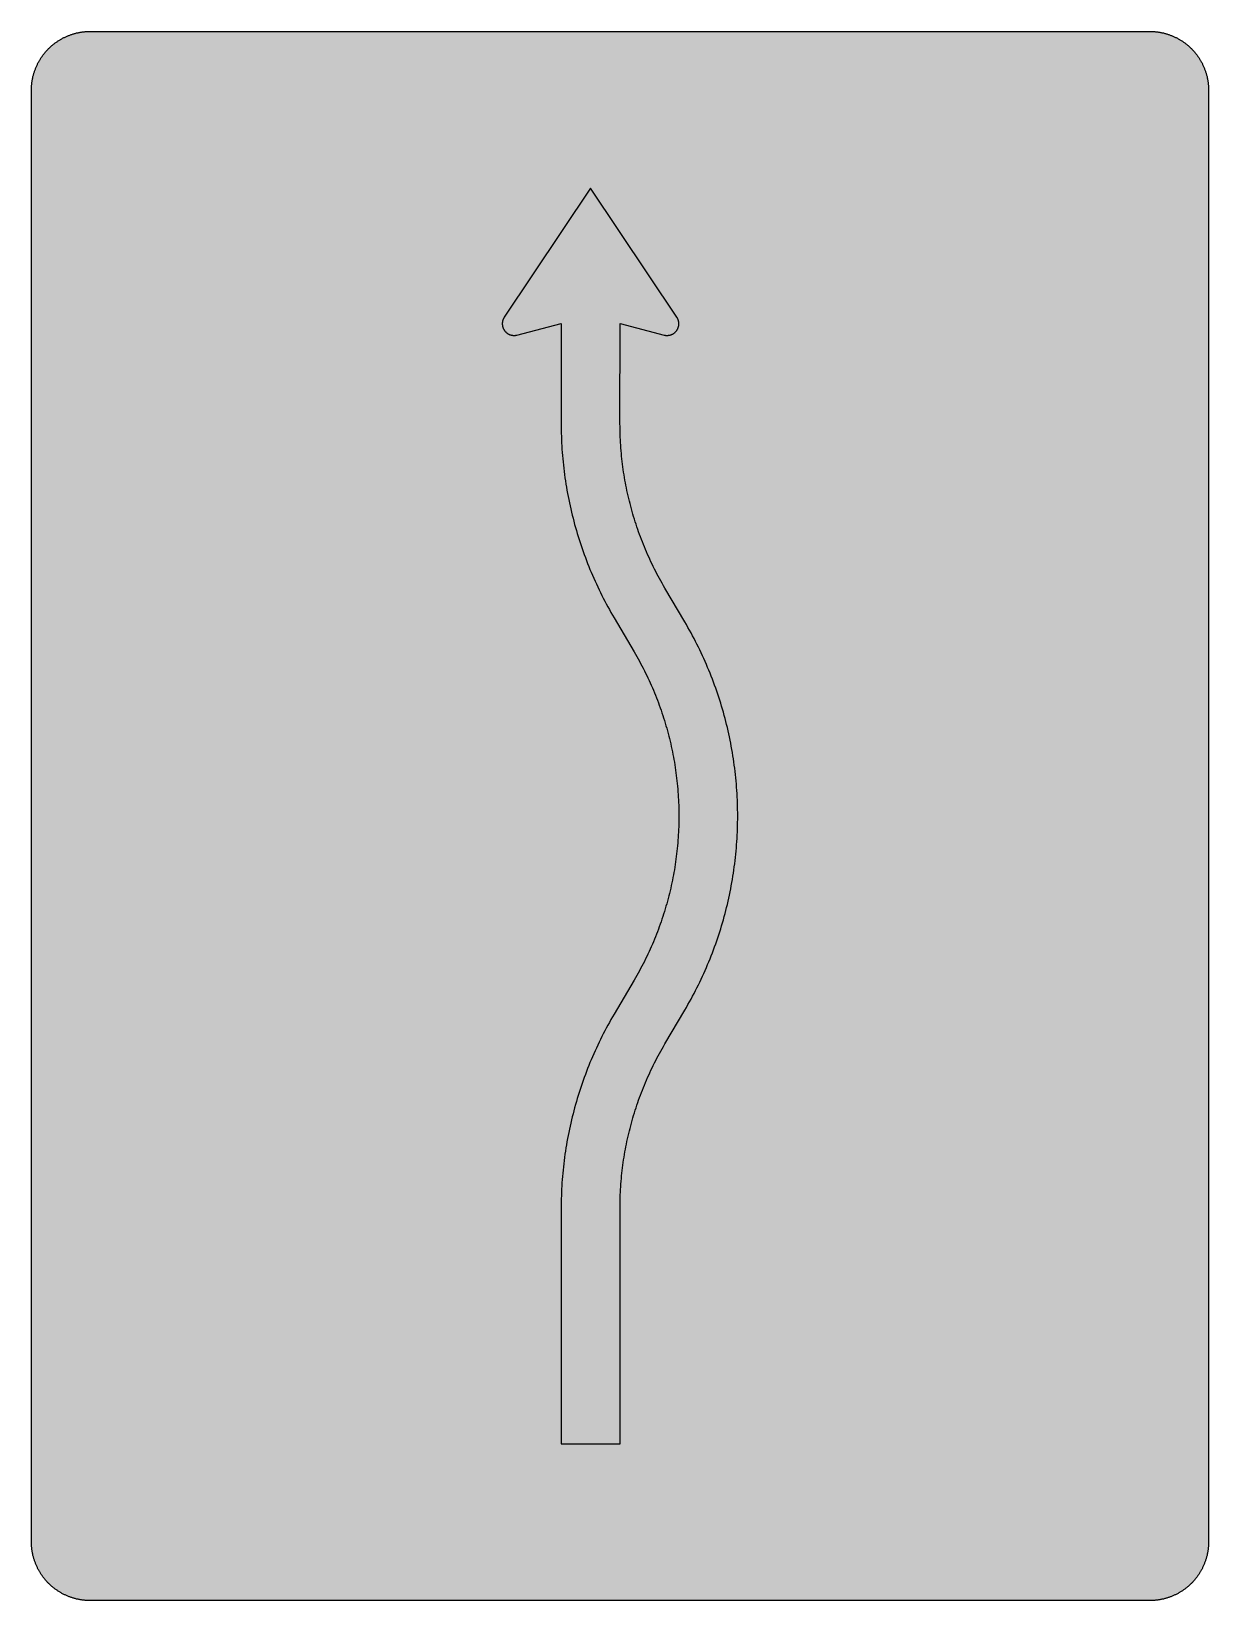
# Model space of a CAD drawing. Header units: millimetres. Extents: x 0 to 423, y 0 to 564.
import ezdxf

# ---------------------------------------------------------------- set-up
doc = ezdxf.new("R2010")
doc.units = ezdxf.units.MM

msp = doc.modelspace()

# ---------------------------------------------------------------- hatches: boundary and pattern name
for color, points in [(254, [(21.2189, 0.0537), (20.955, 0.0533), (20.6934, 0.0584), (20.4292, 0.066), (20.1676, 0.0787), (19.906, 0.094), (19.6469, 0.1118), (19.3853, 0.1321), (19.1262, 0.1549), (18.8671, 0.1829), (18.608, 0.2134), (18.349, 0.2464), (18.0924, 0.2845), (17.8359, 0.3251), (17.5793, 0.3683), (17.3253, 0.414), (17.0688, 0.4623), (16.8148, 0.5156), (16.5633, 0.5715), (16.3093, 0.6299), (16.0579, 0.6909), (15.809, 0.7544), (15.56, 0.823), (15.3111, 0.8941), (15.0622, 0.9677), (14.8158, 1.0439), (14.5694, 1.1227), (14.3256, 1.2065), (14.0818, 1.2903), (13.8379, 1.3792), (13.5966, 1.4707), (13.3579, 1.5672), (13.1191, 1.6637), (12.8803, 1.7628), (12.6441, 1.8669), (12.4079, 1.9736), (12.1742, 2.0803), (11.9405, 2.192), (11.7094, 2.3089), (11.4808, 2.4257), (11.2522, 2.5451), (11.0236, 2.6695), (10.7975, 2.794), (10.574, 2.9235), (10.3505, 3.0556), (10.1295, 3.1877), (9.9111, 3.3249), (9.6926, 3.4646), (9.4742, 3.6068), (9.2608, 3.7541), (9.0475, 3.9014), (8.8341, 4.0513), (8.6258, 4.2037), (8.4176, 4.3612), (8.2118, 4.5187), (8.0061, 4.6812), (7.8029, 4.8438), (7.6022, 5.0114), (7.4041, 5.1816), (7.206, 5.3518), (7.0129, 5.527), (6.8174, 5.7048), (6.6269, 5.8826), (6.4389, 6.0655), (6.2509, 6.2509), (6.0655, 6.4389), (5.8852, 6.6269), (5.7048, 6.8174), (5.527, 7.0104), (5.3518, 7.206), (5.1816, 7.4041), (5.0114, 7.6022), (4.8463, 7.8029), (4.6812, 8.0061), (4.5187, 8.2118), (4.3612, 8.4176), (4.2062, 8.6258), (4.0513, 8.8341), (3.9014, 9.0475), (3.7541, 9.2608), (3.6068, 9.4742), (3.4646, 9.6926), (3.3249, 9.9085), (3.1877, 10.1295), (3.0556, 10.3505), (2.9235, 10.574), (2.794, 10.7975), (2.6695, 11.0236), (2.5451, 11.2522), (2.4257, 11.4808), (2.3063, 11.7094), (2.192, 11.9405), (2.0803, 12.1742), (1.971, 12.4079), (1.8669, 12.6441), (1.7628, 12.8803), (1.6637, 13.1191), (1.5646, 13.3579), (1.4707, 13.5966), (1.3792, 13.8379), (1.2903, 14.0818), (1.2065, 14.3256), (1.1227, 14.5694), (1.0439, 14.8158), (0.9652, 15.0622), (0.8915, 15.3111), (0.823, 15.56), (0.7544, 15.809), (0.6883, 16.0604), (0.6274, 16.3119), (0.569, 16.5633), (0.5131, 16.8148), (0.4623, 17.0688), (0.4115, 17.3253), (0.3658, 17.5793), (0.3226, 17.8359), (0.2819, 18.0924), (0.2464, 18.3515), (0.2134, 18.608), (0.1829, 18.8671), (0.1549, 19.1262), (0.1295, 19.3878), (0.1092, 19.6469), (0.0914, 19.9085), (0.0762, 20.1701), (0.066, 20.4318), (0.0584, 20.6934), (0.0533, 20.955), (0.0508, 21.2192), (0.0522, 543.3314), (0.0533, 543.593), (0.0584, 543.8546), (0.066, 544.1188), (0.0762, 544.3804), (0.0914, 544.642), (0.1092, 544.9011), (0.1295, 545.1627), (0.1549, 545.4218), (0.1829, 545.6809), (0.2134, 545.94), (0.2464, 546.1991), (0.2819, 546.4556), (0.3226, 546.7121), (0.3658, 546.9687), (0.4115, 547.2227), (0.4623, 547.4792), (0.5131, 547.7332), (0.569, 547.9847), (0.6274, 548.2387), (0.6883, 548.4876), (0.7544, 548.7391), (0.823, 548.988), (0.8915, 549.2369), (0.9652, 549.4858), (1.0439, 549.7322), (1.1227, 549.9786), (1.2065, 550.2224), (1.2903, 550.4663), (1.3792, 550.7076), (1.4707, 550.9489), (1.5646, 551.1902), (1.6637, 551.4289), (1.7628, 551.6677), (1.8669, 551.9039), (1.971, 552.1401), (2.0803, 552.3738), (2.192, 552.6049), (2.3063, 552.8386), (2.4257, 553.0672), (2.5451, 553.2958), (2.6695, 553.5244), (2.794, 553.7505), (2.9235, 553.974), (3.0556, 554.1975), (3.1877, 554.4185), (3.3249, 554.6369), (3.4646, 554.8554), (3.6068, 555.0738), (3.7541, 555.2872), (3.9014, 555.5005), (4.0513, 555.7114), (4.2062, 555.9222), (4.3612, 556.1305), (4.5187, 556.3362), (4.6812, 556.5419), (4.8463, 556.7451), (5.0114, 556.9458), (5.1816, 557.1439), (5.3518, 557.342), (5.527, 557.5351), (5.7048, 557.7281), (5.8852, 557.9212), (6.0655, 558.1091), (6.2509, 558.2971), (6.4389, 558.4825), (6.6269, 558.6628), (6.8174, 558.8432), (7.0129, 559.021), (7.206, 559.1937), (7.4041, 559.3664), (7.6022, 559.5366), (7.8029, 559.7017), (8.0061, 559.8668), (8.2118, 560.0268), (8.4176, 560.1868), (8.6258, 560.3418), (8.8341, 560.4967), (9.0475, 560.6466), (9.2608, 560.7939), (9.4742, 560.9387), (9.6926, 561.0835), (9.9111, 561.2232), (10.1295, 561.3603), (10.3505, 561.4924), (10.574, 561.6245), (10.7975, 561.754), (11.0236, 561.8785), (11.2522, 562.0029), (11.4808, 562.1223), (11.7094, 562.2392), (11.9405, 562.356), (12.1742, 562.4678), (12.4079, 562.5744), (12.6441, 562.6811), (12.8803, 562.7853), (13.1191, 562.8843), (13.3579, 562.9834), (13.5966, 563.0774), (13.8379, 563.1688), (14.0818, 563.2577), (14.3256, 563.3415), (14.5694, 563.4253), (14.8158, 563.5041), (15.0622, 563.5803), (15.3111, 563.6539), (15.56, 563.7251), (15.809, 563.7936), (16.0579, 563.8571), (16.3093, 563.9206), (16.5633, 563.9791), (16.8148, 564.0349), (17.0688, 564.0857), (17.3253, 564.1365), (17.5793, 564.1823), (17.8359, 564.2254), (18.0924, 564.2635), (18.349, 564.3016), (18.608, 564.3347), (18.8671, 564.3651), (19.1262, 564.3931), (19.3853, 564.4185), (19.6469, 564.4388), (19.906, 564.4566), (20.1676, 564.4718), (20.4292, 564.482), (20.6934, 564.4896), (20.955, 564.4947), (21.2166, 564.4972), (402.2189, 564.4981), (402.4808, 564.4947), (402.7424, 564.4896), (403.0066, 564.482), (403.2682, 564.4718), (403.5298, 564.4566), (403.7889, 564.4388), (404.0505, 564.4185), (404.3096, 564.3931), (404.5687, 564.3651), (404.8277, 564.3347), (405.0868, 564.3016), (405.3434, 564.2635), (405.5999, 564.2254), (405.8564, 564.1823), (406.113, 564.1365), (406.367, 564.0857), (406.621, 564.0349), (406.875, 563.9791), (407.1264, 563.9206), (407.3779, 563.8571), (407.6268, 563.7936), (407.8783, 563.7251), (408.1272, 563.6539), (408.3736, 563.5803), (408.62, 563.5041), (408.8663, 563.4253), (409.1102, 563.3415), (409.354, 563.2577), (409.5979, 563.1688), (409.8392, 563.0774), (410.0805, 562.9834), (410.3192, 562.8843), (410.5554, 562.7853), (410.7942, 562.6811), (411.0279, 562.5744), (411.2616, 562.4678), (411.4952, 562.356), (411.7264, 562.2392), (411.9575, 562.1223), (412.1861, 562.0029), (412.4122, 561.8785), (412.6382, 561.754), (412.8643, 561.6245), (413.0853, 561.4924), (413.3063, 561.3603), (413.5272, 561.2232), (413.7457, 561.0835), (413.9616, 560.9387), (414.1775, 560.7939), (414.3908, 560.6466), (414.6017, 560.4967), (414.8125, 560.3418), (415.0208, 560.1868), (415.2265, 560.0268), (415.4297, 559.8668), (415.6329, 559.7017), (415.8336, 559.5366), (416.0342, 559.3664), (416.2298, 559.1937), (416.4254, 559.021), (416.6184, 558.8432), (416.8089, 558.6628), (416.9994, 558.4825), (417.1848, 558.2971), (417.3703, 558.1091), (417.5531, 557.9212), (417.7335, 557.7281), (417.9087, 557.5351), (418.084, 557.342), (418.2567, 557.1439), (418.4244, 556.9458), (418.592, 556.7451), (418.7546, 556.5419), (418.9171, 556.3362), (419.0746, 556.1305), (419.2321, 555.9222), (419.3845, 555.7114), (419.5369, 555.5005), (419.6842, 555.2872), (419.829, 555.0738), (419.9712, 554.8554), (420.1109, 554.6369), (420.2481, 554.4185), (420.3827, 554.1975), (420.5148, 553.974), (420.6418, 553.7505), (420.7688, 553.5244), (420.8907, 553.2958), (421.0126, 553.0672), (421.1295, 552.8386), (421.2438, 552.6049), (421.3555, 552.3738), (421.4647, 552.1401), (421.5689, 551.9039), (421.673, 551.6677), (421.7746, 551.4289), (421.8711, 551.1902), (421.9651, 550.9489), (422.0566, 550.7076), (422.1455, 550.4663), (422.2318, 550.2224), (422.3131, 549.9786), (422.3918, 549.7322), (422.4706, 549.4858), (422.5442, 549.2369), (422.6128, 548.988), (422.6814, 548.7391), (422.7449, 548.4876), (422.8084, 548.2387), (422.8668, 547.9847), (422.9227, 547.7332), (422.9735, 547.4792), (423.0243, 547.2227), (423.07, 546.9687), (423.1132, 546.7121), (423.1513, 546.4556), (423.1894, 546.1991), (423.2224, 545.94), (423.2529, 545.6809), (423.2808, 545.4218), (423.3037, 545.1627), (423.3266, 544.9011), (423.3443, 544.642), (423.357, 544.3804), (423.3697, 544.1188), (423.3774, 543.8546), (423.3824, 543.593), (423.385, 543.3314), (423.3855, 21.2203), (423.3824, 20.955), (423.3774, 20.6934), (423.3697, 20.4318), (423.357, 20.1701), (423.3443, 19.9085), (423.3266, 19.6469), (423.3037, 19.3878), (423.2808, 19.1262), (423.2529, 18.8671), (423.2224, 18.608), (423.1894, 18.3515), (423.1513, 18.0924), (423.1132, 17.8359), (423.07, 17.5793), (423.0243, 17.3253), (422.9735, 17.0688), (422.9227, 16.8148), (422.8668, 16.5633), (422.8084, 16.3119), (422.7449, 16.0604), (422.6814, 15.809), (422.6128, 15.56), (422.5442, 15.3111), (422.4706, 15.0622), (422.3918, 14.8158), (422.3131, 14.5694), (422.2318, 14.3256), (422.1455, 14.0818), (422.0566, 13.8379), (421.9651, 13.5966), (421.8711, 13.3579), (421.7746, 13.1191), (421.673, 12.8803), (421.5689, 12.6441), (421.4647, 12.4079), (421.3555, 12.1742), (421.2438, 11.9405), (421.1295, 11.7094), (421.0126, 11.4808), (420.8907, 11.2522), (420.7688, 11.0236), (420.6418, 10.7975), (420.5148, 10.574), (420.3827, 10.3505), (420.2481, 10.1295), (420.1109, 9.9085), (419.9712, 9.6926), (419.829, 9.4742), (419.6842, 9.2608), (419.5369, 9.0475), (419.3845, 8.8341), (419.2321, 8.6258), (419.0746, 8.4176), (418.9171, 8.2118), (418.7546, 8.0061), (418.592, 7.8029), (418.4244, 7.6022), (418.2567, 7.4041), (418.084, 7.206), (417.9087, 7.0104), (417.7335, 6.8174), (417.5531, 6.6269), (417.3703, 6.4389), (417.1848, 6.2509), (416.9994, 6.0655), (416.8089, 5.8826), (416.6184, 5.7048), (416.4254, 5.527), (416.2298, 5.3518), (416.0342, 5.1816), (415.8336, 5.0114), (415.6329, 4.8438), (415.4297, 4.6812), (415.2265, 4.5187), (415.0208, 4.3612), (414.8125, 4.2037), (414.6017, 4.0513), (414.3908, 3.9014), (414.1775, 3.7541), (413.9616, 3.6068), (413.7457, 3.4646), (413.5272, 3.3249), (413.3063, 3.1877), (413.0853, 3.0556), (412.8643, 2.9235), (412.6382, 2.794), (412.4122, 2.6695), (412.1861, 2.5451), (411.9575, 2.4257), (411.7264, 2.3089), (411.4952, 2.192), (411.2616, 2.0803), (411.0279, 1.9736), (410.7942, 1.8669), (410.5554, 1.7628), (410.3192, 1.6637), (410.0805, 1.5672), (409.8392, 1.4707), (409.5979, 1.3792), (409.354, 1.2903), (409.1102, 1.2065), (408.8663, 1.1227), (408.62, 1.0439), (408.3736, 0.9677), (408.1272, 0.8941), (407.8783, 0.823), (407.6268, 0.7544), (407.3779, 0.6909), (407.1264, 0.6299), (406.875, 0.5715), (406.621, 0.5156), (406.367, 0.4623), (406.113, 0.414), (405.8564, 0.3683), (405.5999, 0.3251), (405.3434, 0.2845), (405.0868, 0.2464), (404.8277, 0.2134), (404.5687, 0.1829), (404.3096, 0.1549), (404.0505, 0.1321), (403.7889, 0.1118), (403.5298, 0.094), (403.2682, 0.0787), (403.0066, 0.066), (402.7424, 0.0584), (402.4808, 0.0533), (402.2166, 0.0533)]), (59, [(211.7189, 459.3703), (227.5939, 455.2703), (227.6094, 455.2645), (227.6246, 455.262), (227.6424, 455.2569), (227.6577, 455.2518), (227.6729, 455.2493), (227.6907, 455.2442), (227.7059, 455.2417), (227.7237, 455.2366), (227.7389, 455.234), (227.7567, 455.2315), (227.772, 455.2264), (227.7872, 455.2239), (227.805, 455.2213), (227.8202, 455.2163), (227.838, 455.2137), (227.8532, 455.2112), (227.871, 455.2086), (227.8863, 455.2036), (227.904, 455.201), (227.9193, 455.1985), (227.9371, 455.1959), (227.9523, 455.1934), (227.9701, 455.1909), (227.9853, 455.1883), (228.0031, 455.1858), (228.0183, 455.1832), (228.0361, 455.1807), (228.0514, 455.1782), (228.0691, 455.1756), (228.0844, 455.1731), (228.1022, 455.1705), (228.1174, 455.168), (228.1352, 455.168), (228.1504, 455.1655), (228.1682, 455.1629), (228.1834, 455.1604), (228.2012, 455.1604), (228.2165, 455.1578), (228.2342, 455.1553), (228.2495, 455.1553), (228.2673, 455.1528), (228.285, 455.1502), (228.3003, 455.1502), (228.3181, 455.1477), (228.3333, 455.1477), (228.3511, 455.1451), (228.3663, 455.1451), (228.3841, 455.1451), (228.3993, 455.1426), (228.4171, 455.1426), (228.4349, 455.1401), (228.4501, 455.1401), (228.4679, 455.1401), (228.4832, 455.1401), (228.5009, 455.1375), (228.5162, 455.1375), (228.534, 455.1375), (228.5517, 455.1375), (228.567, 455.1375), (228.5848, 455.135), (228.6, 455.135), (228.6178, 455.135), (228.633, 455.135), (228.6508, 455.135), (228.76, 455.1375), (228.8692, 455.1401), (228.9759, 455.1477), (229.0826, 455.1578), (229.1893, 455.1705), (229.296, 455.1832), (229.4001, 455.201), (229.5042, 455.2213), (229.6084, 455.2442), (229.71, 455.2696), (229.809, 455.295), (229.9106, 455.3255), (230.0097, 455.3585), (230.1062, 455.3915), (230.2027, 455.4296), (230.2993, 455.4677), (230.3932, 455.5084), (230.4872, 455.5541), (230.5787, 455.5998), (230.6701, 455.6455), (230.759, 455.6963), (230.8454, 455.7497), (230.9317, 455.803), (231.0181, 455.8589), (231.1019, 455.9173), (231.1832, 455.9757), (231.2645, 456.0392), (231.3432, 456.1027), (231.4219, 456.1688), (231.4981, 456.2348), (231.5718, 456.3034), (231.6455, 456.3745), (231.7166, 456.4482), (231.7852, 456.5218), (231.8512, 456.598), (231.9172, 456.6768), (231.9807, 456.7555), (232.0442, 456.8368), (232.1027, 456.9181), (232.1611, 457.0019), (232.217, 457.0882), (232.2703, 457.1746), (232.3236, 457.261), (232.3744, 457.3499), (232.4202, 457.4413), (232.4659, 457.5327), (232.5116, 457.6267), (232.5522, 457.7207), (232.5903, 457.8172), (232.6284, 457.9137), (232.6615, 458.0103), (232.6945, 458.1093), (232.725, 458.2109), (232.7504, 458.31), (232.7758, 458.4116), (232.7986, 458.5157), (232.8189, 458.6199), (232.8367, 458.724), (232.8494, 458.8307), (232.8621, 458.9374), (232.8723, 459.044), (232.8799, 459.1507), (232.8824, 459.2599), (232.885, 459.3692), (232.885, 459.4073), (232.8824, 459.4479), (232.8824, 459.486), (232.8824, 459.5266), (232.8799, 459.5647), (232.8774, 459.6054), (232.8748, 459.6435), (232.8723, 459.6816), (232.8697, 459.7222), (232.8672, 459.7603), (232.8621, 459.7984), (232.8596, 459.8365), (232.8545, 459.8772), (232.8494, 459.9153), (232.8443, 459.9534), (232.8393, 459.9915), (232.8316, 460.0321), (232.8266, 460.0702), (232.8189, 460.1083), (232.8113, 460.1464), (232.8062, 460.1845), (232.7986, 460.2226), (232.7885, 460.2607), (232.7808, 460.2988), (232.7732, 460.3369), (232.7631, 460.375), (232.7529, 460.4131), (232.7453, 460.4487), (232.7351, 460.4868), (232.725, 460.5249), (232.7123, 460.563), (232.7021, 460.5985), (232.6894, 460.6366), (232.6792, 460.6722), (232.6665, 460.7103), (232.6538, 460.7484), (232.6411, 460.7839), (232.6284, 460.8195), (232.6157, 460.8576), (232.6005, 460.8932), (232.5878, 460.9287), (232.5726, 460.9668), (232.5573, 461.0024), (232.5421, 461.0379), (232.5268, 461.0735), (232.5116, 461.1091), (232.4938, 461.1446), (232.4786, 461.1802), (232.4608, 461.2157), (232.443, 461.2488), (232.4252, 461.2843), (232.4075, 461.3199), (232.3897, 461.3529), (232.3719, 461.3885), (232.3541, 461.424), (232.3338, 461.457), (232.3135, 461.4901), (232.2957, 461.5256), (232.2754, 461.5586), (232.2551, 461.5917), (232.2322, 461.6247), (232.2119, 461.6577), (232.1916, 461.6907), (232.1687, 461.7237), (201.1355, 508.0536), (170.1024, 461.7251), (170.0784, 461.6907), (170.0581, 461.6577), (170.0378, 461.6247), (170.0149, 461.5917), (169.9946, 461.5586), (169.9743, 461.5256), (169.9565, 461.4901), (169.9362, 461.457), (169.9158, 461.424), (169.8981, 461.3885), (169.8803, 461.3529), (169.8625, 461.3199), (169.8447, 461.2843), (169.8269, 461.2488), (169.8092, 461.2157), (169.7914, 461.1802), (169.7761, 461.1446), (169.7584, 461.1091), (169.7431, 461.0735), (169.7279, 461.0379), (169.7126, 461.0024), (169.6974, 460.9668), (169.6822, 460.9287), (169.6695, 460.8932), (169.6542, 460.8576), (169.6415, 460.8195), (169.6288, 460.7839), (169.6161, 460.7484), (169.6034, 460.7103), (169.5907, 460.6722), (169.578, 460.6366), (169.5679, 460.5985), (169.5552, 460.563), (169.545, 460.5249), (169.5348, 460.4868), (169.5247, 460.4487), (169.5145, 460.4131), (169.5069, 460.375), (169.4967, 460.3369), (169.4866, 460.2988), (169.479, 460.2607), (169.4713, 460.2226), (169.4637, 460.1845), (169.4561, 460.1464), (169.4485, 460.1083), (169.4434, 460.0702), (169.4358, 460.0321), (169.4307, 459.9915), (169.4256, 459.9534), (169.4205, 459.9153), (169.4155, 459.8772), (169.4104, 459.8365), (169.4053, 459.7984), (169.4028, 459.7603), (169.4002, 459.7222), (169.3951, 459.6816), (169.3926, 459.6435), (169.3901, 459.6054), (169.3901, 459.5647), (169.3875, 459.5266), (169.385, 459.486), (169.385, 459.4479), (169.385, 459.4073), (169.385, 459.3692), (169.385, 459.2599), (169.3901, 459.1507), (169.3977, 459.044), (169.4053, 458.9374), (169.418, 458.8307), (169.4332, 458.724), (169.451, 458.6199), (169.4713, 458.5157), (169.4917, 458.4116), (169.5171, 458.31), (169.545, 458.2109), (169.5755, 458.1093), (169.606, 458.0103), (169.6415, 457.9137), (169.6771, 457.8172), (169.7177, 457.7207), (169.7584, 457.6267), (169.8015, 457.5327), (169.8473, 457.4413), (169.8955, 457.3499), (169.9463, 457.261), (169.9971, 457.1746), (170.0505, 457.0882), (170.1063, 457.0019), (170.1648, 456.9181), (170.2257, 456.8368), (170.2867, 456.7555), (170.3502, 456.6768), (170.4162, 456.598), (170.4848, 456.5218), (170.5534, 456.4482), (170.6245, 456.3745), (170.6982, 456.3034), (170.7718, 456.2348), (170.848, 456.1688), (170.9242, 456.1027), (171.0055, 456.0392), (171.0842, 455.9757), (171.1681, 455.9173), (171.2519, 455.8589), (171.3357, 455.803), (171.4221, 455.7497), (171.511, 455.6963), (171.5999, 455.6455), (171.6913, 455.5998), (171.7827, 455.5541), (171.8767, 455.5084), (171.9707, 455.4677), (172.0647, 455.4296), (172.1612, 455.3915), (172.2603, 455.3585), (172.3593, 455.3255), (172.4584, 455.295), (172.56, 455.2696), (172.6616, 455.2442), (172.7657, 455.2213), (172.8673, 455.201), (172.974, 455.1832), (173.0781, 455.1705), (173.1848, 455.1578), (173.2915, 455.1477), (173.4007, 455.1401), (173.5074, 455.1375), (173.6166, 455.135), (173.6344, 455.135), (173.6522, 455.135), (173.6674, 455.135), (173.6852, 455.135), (173.7004, 455.1375), (173.7182, 455.1375), (173.736, 455.1375), (173.7512, 455.1375), (173.769, 455.1375), (173.7843, 455.1401), (173.802, 455.1401), (173.8198, 455.1401), (173.8351, 455.1401), (173.8528, 455.1426), (173.8681, 455.1426), (173.8859, 455.1451), (173.9036, 455.1451), (173.9189, 455.1451), (173.9367, 455.1477), (173.9519, 455.1477), (173.9697, 455.1502), (173.9849, 455.1502), (174.0027, 455.1528), (174.0179, 455.1553), (174.0357, 455.1553), (174.0535, 455.1578), (174.0687, 455.1604), (174.0865, 455.1604), (174.1018, 455.1629), (174.1195, 455.1655), (174.1348, 455.168), (174.1526, 455.168), (174.1678, 455.1705), (174.1856, 455.1731), (174.2008, 455.1756), (174.2186, 455.1782), (174.2338, 455.1807), (174.2516, 455.1832), (174.2669, 455.1858), (174.2846, 455.1883), (174.2999, 455.1909), (174.3177, 455.1934), (174.3329, 455.1959), (174.3507, 455.1985), (174.3659, 455.201), (174.3837, 455.2036), (174.3989, 455.2086), (174.4167, 455.2112), (174.432, 455.2137), (174.4472, 455.2163), (174.465, 455.2213), (174.4802, 455.2239), (174.498, 455.2264), (174.5132, 455.2315), (174.531, 455.234), (174.5463, 455.2366), (174.5615, 455.2417), (174.5793, 455.2442), (174.5945, 455.2493), (174.6123, 455.2518), (174.6275, 455.2569), (174.6428, 455.262), (174.6606, 455.2645), (174.6758, 455.2696), (190.5522, 459.3703), (190.5522, 423.387), (190.5559, 422.2344), (190.5711, 421.0837), (190.594, 419.9331), (190.627, 418.785), (190.6702, 417.637), (190.7235, 416.4889), (190.787, 415.3433), (190.8581, 414.1978), (190.9394, 413.0548), (191.0309, 411.9118), (191.1299, 410.7713), (191.2391, 409.6309), (191.3585, 408.4904), (191.4881, 407.355), (191.6252, 406.2171), (191.7725, 405.0843), (191.93, 403.9514), (192.0977, 402.8186), (192.2729, 401.6883), (192.4583, 400.5605), (192.6514, 399.4353), (192.8546, 398.3101), (193.0679, 397.19), (193.2915, 396.0698), (193.5226, 394.9497), (193.7614, 393.8346), (194.0128, 392.7196), (194.2719, 391.6096), (194.5386, 390.4996), (194.818, 389.3922), (195.1025, 388.2873), (195.3997, 387.1849), (195.7045, 386.0851), (196.0194, 384.9878), (196.342, 383.8931), (196.6747, 382.8009), (197.0151, 381.7112), (197.3656, 380.6241), (197.7238, 379.5395), (198.0921, 378.46), (198.4705, 377.3805), (198.8566, 376.3061), (199.2528, 375.2342), (199.6567, 374.1649), (200.0707, 373.1006), (200.4924, 372.0389), (200.9242, 370.9797), (201.3636, 369.9231), (201.8132, 368.8715), (202.2704, 367.8225), (202.7377, 366.776), (203.2127, 365.7346), (203.6953, 364.6983), (204.1881, 363.662), (204.691, 362.6333), (205.2015, 361.6046), (205.7222, 360.5835), (206.2505, 359.5649), (206.7865, 358.5489), (207.3326, 357.538), (207.8863, 356.5322), (208.4502, 355.5289), (209.0217, 354.5307), (209.6008, 353.535), (216.7668, 341.3785), (217.2564, 340.5353), (217.7415, 339.692), (218.2165, 338.8436), (218.6864, 337.9902), (219.1487, 337.1342), (219.6008, 336.2757), (220.0478, 335.4146), (220.4872, 334.5485), (220.9216, 333.6798), (221.3458, 332.8086), (221.7623, 331.9323), (222.1713, 331.0534), (222.5751, 330.1721), (222.9688, 329.2881), (223.3574, 328.4017), (223.7359, 327.5101), (224.1093, 326.6186), (224.475, 325.722), (224.8306, 324.8228), (225.1812, 323.9211), (225.5241, 323.0169), (225.8568, 322.1101), (226.1845, 321.2008), (226.5045, 320.2889), (226.8144, 319.3745), (227.1192, 318.455), (227.4164, 317.5356), (227.7059, 316.6161), (227.9853, 315.6915), (228.2596, 314.7644), (228.5238, 313.8348), (228.7829, 312.9051), (229.0318, 311.973), (229.2756, 311.0382), (229.5093, 310.101), (229.7379, 309.1612), (229.9564, 308.2214), (230.1672, 307.279), (230.3704, 306.3342), (230.566, 305.3867), (230.7539, 304.4393), (230.9343, 303.4894), (231.107, 302.5394), (231.2721, 301.5869), (231.427, 300.6319), (231.5769, 299.6768), (231.7166, 298.7192), (231.8512, 297.7591), (231.9757, 296.799), (232.0925, 295.8389), (232.1992, 294.8762), (232.3008, 293.9136), (232.3948, 292.9484), (232.4786, 291.9832), (232.5548, 291.0154), (232.6234, 290.0477), (232.6843, 289.0799), (232.7377, 288.1097), (232.7834, 287.1394), (232.8189, 286.1666), (232.8469, 285.1937), (232.8672, 284.2209), (232.8799, 283.2481), (232.885, 282.2753), (232.8799, 281.2999), (232.8672, 280.3271), (232.8469, 279.3543), (232.8189, 278.3815), (232.7834, 277.4112), (232.7377, 276.4409), (232.6843, 275.4706), (232.6234, 274.5003), (232.5548, 273.5326), (232.4786, 272.5674), (232.3948, 271.5997), (232.3008, 270.6345), (232.1992, 269.6718), (232.0925, 268.7091), (231.9757, 267.749), (231.8512, 266.7889), (231.7166, 265.8288), (231.5769, 264.8712), (231.427, 263.9162), (231.2721, 262.9611), (231.107, 262.0086), (230.9343, 261.0587), (230.7539, 260.1087), (230.566, 259.1613), (230.3704, 258.2139), (230.1672, 257.269), (229.9564, 256.3266), (229.7379, 255.3868), (229.5093, 254.447), (229.2756, 253.5098), (229.0318, 252.5751), (228.7829, 251.6429), (228.5238, 250.7132), (228.2596, 249.7836), (227.9853, 248.8565), (227.7059, 247.9319), (227.4164, 247.0125), (227.1192, 246.093), (226.8144, 245.176), (226.5045, 244.2591), (226.1845, 243.3472), (225.8568, 242.4379), (225.5241, 241.5311), (225.1812, 240.6269), (224.8306, 239.7252), (224.475, 238.826), (224.1093, 237.9294), (223.7359, 237.0379), (223.3574, 236.1463), (222.9688, 235.2599), (222.5751, 234.376), (222.1713, 233.4946), (221.7623, 232.6157), (221.3458, 231.7394), (220.9216, 230.8682), (220.4872, 229.9995), (220.0478, 229.1334), (219.6008, 228.2723), (219.1487, 227.4113), (218.6864, 226.5578), (218.2165, 225.7044), (217.7415, 224.856), (217.2564, 224.0128), (216.7661, 223.1695), (209.6022, 211.0147), (209.0217, 210.0199), (208.4502, 209.0217), (207.8863, 208.0184), (207.3326, 207.01), (206.7865, 205.9991), (206.2505, 204.9856), (205.7222, 203.9671), (205.2015, 202.9435), (204.691, 201.9148), (204.1881, 200.8861), (203.6953, 199.8497), (203.2127, 198.8134), (202.7377, 197.772), (202.2704, 196.7255), (201.8132, 195.6765), (201.3636, 194.625), (200.9242, 193.5683), (200.4924, 192.5091), (200.0707, 191.4474), (199.6567, 190.3832), (199.2528, 189.3138), (198.8566, 188.2419), (198.4705, 187.1675), (198.0921, 186.088), (197.7238, 185.0085), (197.3656, 183.9239), (197.0151, 182.8368), (196.6747, 181.7472), (196.342, 180.655), (196.0194, 179.5602), (195.7045, 178.4629), (195.3997, 177.3631), (195.1025, 176.2608), (194.818, 175.1559), (194.5386, 174.0484), (194.2719, 172.9384), (194.0128, 171.8285), (193.7614, 170.7134), (193.5226, 169.5983), (193.2915, 168.4782), (193.0679, 167.3581), (192.8546, 166.2379), (192.6514, 165.1127), (192.4583, 163.9875), (192.2729, 162.8597), (192.0977, 161.7294), (191.93, 160.5966), (191.7725, 159.4637), (191.6252, 158.3309), (191.4881, 157.1955), (191.3585, 156.0576), (191.2391, 154.9171), (191.1299, 153.7792), (191.0309, 152.6362), (190.9394, 151.4932), (190.8581, 150.3502), (190.787, 149.2047), (190.7235, 148.0591), (190.6702, 146.9111), (190.627, 145.763), (190.594, 144.6149), (190.5711, 143.4643), (190.5559, 142.3137), (190.5508, 141.163), (190.5522, 56.4981), (211.7189, 56.4981), (211.7189, 141.1648), (211.7217, 142.1384), (211.7344, 143.1112), (211.7547, 144.084), (211.7827, 145.0569), (211.8182, 146.0271), (211.8639, 146.9974), (211.9173, 147.9677), (211.9782, 148.9354), (212.0468, 149.9032), (212.123, 150.8709), (212.2068, 151.8361), (212.3008, 152.8013), (212.4024, 153.7665), (212.5116, 154.7292), (212.6285, 155.6893), (212.7529, 156.6494), (212.885, 157.607), (213.0247, 158.5646), (213.1746, 159.5196), (213.3295, 160.4747), (213.4946, 161.4272), (213.6673, 162.3797), (213.8477, 163.3296), (214.0356, 164.277), (214.2312, 165.2219), (214.4344, 166.1668), (214.6452, 167.1091), (214.8662, 168.0515), (215.0923, 168.9887), (215.326, 169.926), (215.5698, 170.8607), (215.8187, 171.7929), (216.0778, 172.7251), (216.3445, 173.6522), (216.6163, 174.5793), (216.8982, 175.5038), (217.1878, 176.4259), (217.4824, 177.3453), (217.7872, 178.2623), (218.0996, 179.1767), (218.4197, 180.0885), (218.7448, 180.9979), (219.0801, 181.9046), (219.423, 182.8089), (219.771, 183.7106), (220.1291, 184.6097), (220.4949, 185.5064), (220.8657, 186.4004), (221.2467, 187.2894), (221.6328, 188.1784), (222.029, 189.0624), (222.4303, 189.9437), (222.8418, 190.8226), (223.2584, 191.6963), (223.6826, 192.5676), (224.1144, 193.4388), (224.5538, 194.3024), (225.0008, 195.166), (225.4555, 196.0245), (225.9178, 196.8805), (226.3877, 197.7314), (226.8626, 198.5797), (227.3478, 199.4256), (227.838, 200.2663), (235.0022, 212.4259), (235.5825, 213.4184), (236.154, 214.4166), (236.7153, 215.4199), (237.2716, 216.4258), (237.8151, 217.4367), (238.3536, 218.4527), (238.8819, 219.4712), (239.4001, 220.4949), (239.9106, 221.521), (240.4135, 222.5523), (240.9063, 223.586), (241.3914, 224.6249), (241.8664, 225.6663), (242.3338, 226.7102), (242.791, 227.7593), (243.2406, 228.8134), (243.68, 229.8675), (244.1118, 230.9266), (244.5334, 231.9884), (244.9474, 233.0552), (245.3513, 234.1245), (245.745, 235.1964), (246.1311, 236.2708), (246.5095, 237.3478), (246.8778, 238.4298), (247.2385, 239.5118), (247.589, 240.599), (247.9294, 241.6886), (248.2621, 242.7808), (248.5847, 243.8756), (248.8971, 244.9728), (249.2045, 246.0727), (249.4991, 247.175), (249.7861, 248.2799), (250.063, 249.3874), (250.3322, 250.4973), (250.5913, 251.6099), (250.8402, 252.7224), (251.0815, 253.84), (251.3127, 254.9576), (251.5337, 256.0777), (251.747, 257.2004), (251.9502, 258.3231), (252.1458, 259.4508), (252.3287, 260.5786), (252.5065, 261.7089), (252.6716, 262.8392), (252.8291, 263.972), (252.9764, 265.1074), (253.1135, 266.2428), (253.2431, 267.3807), (253.3625, 268.5186), (253.4717, 269.6591), (253.5707, 270.8021), (253.6622, 271.9426), (253.7435, 273.0881), (253.8146, 274.2336), (253.8781, 275.3792), (253.9314, 276.5247), (253.9746, 277.6728), (254.0076, 278.8234), (254.0305, 279.9715), (254.0457, 281.1221), (254.0508, 282.2753), (254.0457, 283.4259), (254.0305, 284.5765), (254.0076, 285.7271), (253.9746, 286.8752), (253.9314, 288.0233), (253.8781, 289.1688), (253.8146, 290.3169), (253.7435, 291.4599), (253.6622, 292.6055), (253.5707, 293.7485), (253.4717, 294.8889), (253.3625, 296.0294), (253.2431, 297.1673), (253.1135, 298.3052), (252.9764, 299.4406), (252.8291, 300.576), (252.6716, 301.7088), (252.5065, 302.8391), (252.3287, 303.9694), (252.1458, 305.0972), (251.9502, 306.2249), (251.747, 307.3476), (251.5337, 308.4703), (251.3127, 309.5904), (251.0815, 310.708), (250.8402, 311.8256), (250.5913, 312.9382), (250.3322, 314.0507), (250.063, 315.1607), (249.7861, 316.2681), (249.4991, 317.373), (249.2045, 318.4754), (248.8971, 319.5752), (248.5847, 320.6725), (248.2621, 321.7672), (247.9294, 322.8594), (247.589, 323.9491), (247.2385, 325.0362), (246.8778, 326.1182), (246.5095, 327.2003), (246.1311, 328.2772), (245.745, 329.3516), (245.3513, 330.4235), (244.9474, 331.4929), (244.5334, 332.5597), (244.1118, 333.6214), (243.68, 334.6806), (243.2406, 335.7347), (242.791, 336.7888), (242.3338, 337.8378), (241.8664, 338.8817), (241.3914, 339.9231), (240.9063, 340.962), (240.4135, 341.9958), (239.9106, 343.027), (239.4001, 344.0532), (238.8819, 345.0768), (238.3536, 346.0953), (237.8151, 347.1113), (237.2716, 348.1222), (236.7153, 349.1281), (236.154, 350.1314), (235.5825, 351.1296), (235.0008, 352.1253), (227.8394, 364.2826), (227.3478, 365.1225), (226.8626, 365.9683), (226.3877, 366.8166), (225.9178, 367.6675), (225.4555, 368.5235), (225.0008, 369.382), (224.5538, 370.2456), (224.1144, 371.1092), (223.6826, 371.9779), (223.2584, 372.8517), (222.8418, 373.7254), (222.4303, 374.6043), (222.029, 375.4857), (221.6328, 376.3696), (221.2467, 377.2586), (220.8657, 378.1476), (220.4949, 379.0417), (220.1291, 379.9383), (219.771, 380.8374), (219.423, 381.7391), (219.0801, 382.6434), (218.7448, 383.5502), (218.4197, 384.4595), (218.0996, 385.3713), (217.7872, 386.2857), (217.4824, 387.2027), (217.1878, 388.1222), (216.8982, 389.0442), (216.6163, 389.9687), (216.3445, 390.8958), (216.0778, 391.8229), (215.8187, 392.7551), (215.5698, 393.6873), (215.326, 394.622), (215.0923, 395.5593), (214.8662, 396.4965), (214.6452, 397.4389), (214.4344, 398.3812), (214.2312, 399.3261), (214.0356, 400.271), (213.8477, 401.2184), (213.6673, 402.1684), (213.4946, 403.1209), (213.3295, 404.0734), (213.1746, 405.0284), (213.0247, 405.9834), (212.885, 406.941), (212.7529, 407.8986), (212.6285, 408.8587), (212.5116, 409.8214), (212.4024, 410.784), (212.3008, 411.7467), (212.2068, 412.7119), (212.123, 413.6771), (212.0468, 414.6448), (211.9782, 415.6126), (211.9173, 416.5803), (211.8639, 417.5506), (211.8182, 418.5209), (211.7827, 419.4937), (211.7547, 420.464), (211.7344, 421.4368), (211.7217, 422.4122), (211.7166, 423.385)])]:
    msp.add_hatch(color=color).paths.add_polyline_path(points)
h = msp.add_hatch(color=59)
h.paths.add_polyline_path([(21.2189, 5.3453), (21.021, 5.3442), (20.8229, 5.3492), (20.6273, 5.3543), (20.4318, 5.3645), (20.2336, 5.3746), (20.0381, 5.3873), (19.8425, 5.4026), (19.6494, 5.4229), (19.4539, 5.4432), (19.2608, 5.4661), (19.0678, 5.4915), (18.8747, 5.5169), (18.6817, 5.5474), (18.4887, 5.5804), (18.2982, 5.6159), (18.1077, 5.6515), (17.9172, 5.6921), (17.7267, 5.7328), (17.5362, 5.776), (17.3482, 5.8217), (17.1602, 5.8699), (16.9723, 5.9207), (16.7869, 5.9741), (16.6014, 6.03), (16.416, 6.0884), (16.2306, 6.1468), (16.0477, 6.2103), (15.8648, 6.2738), (15.6845, 6.3398), (15.5016, 6.4084), (15.3213, 6.4795), (15.1435, 6.5532), (14.9657, 6.6269), (14.7879, 6.7056), (14.6101, 6.7843), (14.4348, 6.8656), (14.2596, 6.9494), (14.0868, 7.0358), (13.9141, 7.1247), (13.7439, 7.2136), (13.5712, 7.305), (13.4036, 7.4016), (13.2359, 7.4981), (13.0683, 7.5946), (12.9007, 7.6962), (12.7356, 7.7978), (12.573, 7.9045), (12.4104, 8.0112), (12.2504, 8.1204), (12.0904, 8.2296), (11.9304, 8.3439), (11.7729, 8.4582), (11.618, 8.575), (11.463, 8.6944), (11.3081, 8.8163), (11.1582, 8.9383), (11.0058, 9.0627), (10.856, 9.1897), (10.7086, 9.3193), (10.5639, 9.4513), (10.4191, 9.5834), (10.2743, 9.718), (10.1321, 9.8552), (9.9924, 9.9924), (9.8527, 10.1346), (9.718, 10.2743), (9.5834, 10.4191), (9.4488, 10.5639), (9.3193, 10.7112), (9.1897, 10.8585), (9.0627, 11.0058), (8.9383, 11.1582), (8.8138, 11.3106), (8.6944, 11.463), (8.575, 11.618), (8.4582, 11.7729), (8.3439, 11.9304), (8.2296, 12.0904), (8.1178, 12.2504), (8.0112, 12.4104), (7.9019, 12.573), (7.7978, 12.7381), (7.6962, 12.9007), (7.5946, 13.0683), (7.4955, 13.2359), (7.399, 13.4036), (7.305, 13.5712), (7.2136, 13.7439), (7.1222, 13.9141), (7.0358, 14.0868), (6.9494, 14.2596), (6.8656, 14.4348), (6.7843, 14.6101), (6.7031, 14.7879), (6.6269, 14.9657), (6.5507, 15.1435), (6.477, 15.3213), (6.4084, 15.5016), (6.3398, 15.6845), (6.2713, 15.8648), (6.2078, 16.0477), (6.1468, 16.2331), (6.0858, 16.416), (6.03, 16.6014), (5.9741, 16.7869), (5.9207, 16.9748), (5.8699, 17.1602), (5.8217, 17.3482), (5.776, 17.5362), (5.7302, 17.7267), (5.6896, 17.9172), (5.6515, 18.1077), (5.6134, 18.2982), (5.5778, 18.4887), (5.5474, 18.6817), (5.5169, 18.8747), (5.4889, 19.0678), (5.4635, 19.2608), (5.4407, 19.4539), (5.4204, 19.6494), (5.4026, 19.845), (5.3873, 20.0406), (5.3721, 20.2362), (5.3619, 20.4318), (5.3543, 20.6273), (5.3467, 20.8255), (5.3442, 21.021), (5.3416, 21.2192), (5.3439, 543.3314), (5.3442, 543.527), (5.3467, 543.7251), (5.3543, 543.9207), (5.3619, 544.1163), (5.3721, 544.3144), (5.3873, 544.51), (5.4026, 544.703), (5.4204, 544.8986), (5.4407, 545.0942), (5.4635, 545.2872), (5.4889, 545.4802), (5.5169, 545.6733), (5.5474, 545.8663), (5.5778, 546.0594), (5.6134, 546.2499), (5.6515, 546.4404), (5.6896, 546.6309), (5.7302, 546.8214), (5.776, 547.0119), (5.8217, 547.1998), (5.8699, 547.3878), (5.9207, 547.5732), (5.9741, 547.7612), (6.03, 547.9466), (6.0858, 548.132), (6.1468, 548.3149), (6.2078, 548.5003), (6.2713, 548.6832), (6.3398, 548.8635), (6.4084, 549.0464), (6.477, 549.2242), (6.5507, 549.4045), (6.6269, 549.5823), (6.7031, 549.7601), (6.7843, 549.9379), (6.8656, 550.1132), (6.9494, 550.2885), (7.0358, 550.4612), (7.1222, 550.6339), (7.2136, 550.8041), (7.305, 550.9743), (7.399, 551.1444), (7.4955, 551.3121), (7.5946, 551.4797), (7.6962, 551.6474), (7.7978, 551.8099), (7.9019, 551.975), (8.0112, 552.1376), (8.1178, 552.2976), (8.2296, 552.4576), (8.3439, 552.6176), (8.4582, 552.7751), (8.575, 552.9301), (8.6944, 553.085), (8.8138, 553.2399), (8.9383, 553.3898), (9.0627, 553.5422), (9.1897, 553.6895), (9.3193, 553.8394), (9.4488, 553.9842), (9.5834, 554.1289), (9.718, 554.2737), (9.8527, 554.416), (9.9924, 554.5557), (10.1321, 554.6954), (10.2743, 554.83), (10.4191, 554.9646), (10.5639, 555.0992), (10.7086, 555.2288), (10.856, 555.3583), (11.0058, 555.4853), (11.1582, 555.6098), (11.3081, 555.7317), (11.463, 555.8536), (11.618, 555.973), (11.7729, 556.0898), (11.9304, 556.2041), (12.0904, 556.3184), (12.2504, 556.4276), (12.4104, 556.5369), (12.573, 556.6435), (12.7356, 556.7502), (12.9007, 556.8518), (13.0683, 556.9534), (13.2359, 557.0525), (13.4036, 557.149), (13.5712, 557.243), (13.7439, 557.3344), (13.9141, 557.4259), (14.0868, 557.5122), (14.2596, 557.5986), (14.4348, 557.6824), (14.6101, 557.7637), (14.7879, 557.845), (14.9657, 557.9212), (15.1435, 557.9974), (15.3213, 558.0685), (15.5016, 558.1396), (15.6845, 558.2082), (15.8648, 558.2742), (16.0477, 558.3403), (16.2306, 558.4012), (16.416, 558.4622), (16.6014, 558.5181), (16.7869, 558.5739), (16.9723, 558.6273), (17.1602, 558.6781), (17.3482, 558.7263), (17.5362, 558.7721), (17.7267, 558.8152), (17.9172, 558.8584), (18.1077, 558.8965), (18.2982, 558.9346), (18.4887, 558.9676), (18.6817, 559.0007), (18.8747, 559.0311), (19.0678, 559.0591), (19.2608, 559.0845), (19.4539, 559.1073), (19.6494, 559.1277), (19.8425, 559.1454), (20.0381, 559.1607), (20.2336, 559.1759), (20.4318, 559.1861), (20.6273, 559.1937), (20.8229, 559.2013), (21.021, 559.2039), (21.2166, 559.2064), (402.2189, 559.2064), (402.4147, 559.2039), (402.6129, 559.2013), (402.8084, 559.1937), (403.004, 559.1861), (403.2021, 559.1759), (403.3977, 559.1607), (403.5933, 559.1454), (403.7863, 559.1277), (403.9819, 559.1073), (404.175, 559.0845), (404.368, 559.0591), (404.5636, 559.0311), (404.7541, 559.0007), (404.9471, 558.9676), (405.1376, 558.9346), (405.3307, 558.8965), (405.5212, 558.8584), (405.7091, 558.8152), (405.8996, 558.7721), (406.0876, 558.7263), (406.2755, 558.6781), (406.4635, 558.6273), (406.6489, 558.5739), (406.8343, 558.5181), (407.0198, 558.4622), (407.2052, 558.4012), (407.3881, 558.3403), (407.5709, 558.2742), (407.7538, 558.2082), (407.9342, 558.1396), (408.1145, 558.0685), (408.2923, 557.9974), (408.4726, 557.9212), (408.6504, 557.845), (408.8257, 557.7637), (409.001, 557.6824), (409.1762, 557.5986), (409.3489, 557.5122), (409.5217, 557.4259), (409.6944, 557.3344), (409.8646, 557.243), (410.0347, 557.149), (410.2024, 557.0525), (410.37, 556.9534), (410.5351, 556.8518), (410.7002, 556.7502), (410.8628, 556.6435), (411.0253, 556.5369), (411.1879, 556.4276), (411.3479, 556.3184), (411.5054, 556.2041), (411.6629, 556.0898), (411.8178, 555.973), (411.9728, 555.8536), (412.1277, 555.7317), (412.2801, 555.6098), (412.43, 555.4853), (412.5798, 555.3583), (412.7271, 555.2288), (412.8719, 555.0992), (413.0167, 554.9646), (413.1615, 554.83), (413.3037, 554.6954), (413.4434, 554.5557), (413.5831, 554.416), (413.7177, 554.2737), (413.8524, 554.1289), (413.987, 553.9842), (414.1165, 553.8394), (414.2461, 553.6895), (414.3731, 553.5422), (414.4975, 553.3898), (414.622, 553.2399), (414.7414, 553.085), (414.8607, 552.9301), (414.9776, 552.7751), (415.0944, 552.6176), (415.2062, 552.4576), (415.3179, 552.2976), (415.4272, 552.1376), (415.5338, 551.975), (415.638, 551.8099), (415.7396, 551.6474), (415.8412, 551.4797), (415.9402, 551.3121), (416.0368, 551.1444), (416.1307, 550.9743), (416.2222, 550.8041), (416.3136, 550.6339), (416.4025, 550.4612), (416.4863, 550.2885), (416.5702, 550.1132), (416.6514, 549.9379), (416.7327, 549.7601), (416.8089, 549.5823), (416.8851, 549.4045), (416.9588, 549.2242), (417.0274, 549.0464), (417.0959, 548.8635), (417.1645, 548.6832), (417.228, 548.5003), (417.289, 548.3149), (417.3499, 548.132), (417.4058, 547.9466), (417.4617, 547.7612), (417.515, 547.5732), (417.5658, 547.3878), (417.6141, 547.1998), (417.6598, 547.0119), (417.703, 546.8214), (417.7462, 546.6309), (417.7843, 546.4404), (417.8224, 546.2499), (417.8554, 546.0594), (417.8884, 545.8663), (417.9189, 545.6733), (417.9468, 545.4802), (417.9722, 545.2872), (417.9951, 545.0942), (418.0154, 544.8986), (418.0332, 544.703), (418.0484, 544.51), (418.0611, 544.3144), (418.0738, 544.1163), (418.0815, 543.9207), (418.0865, 543.7251), (418.0916, 543.527), (418.0916, 543.3314), (418.0939, 21.2203), (418.0916, 21.021), (418.0865, 20.8255), (418.0815, 20.6273), (418.0738, 20.4318), (418.0611, 20.2362), (418.0484, 20.0406), (418.0332, 19.845), (418.0154, 19.6494), (417.9951, 19.4539), (417.9722, 19.2608), (417.9468, 19.0678), (417.9189, 18.8747), (417.8884, 18.6817), (417.8554, 18.4887), (417.8224, 18.2982), (417.7843, 18.1077), (417.7462, 17.9172), (417.703, 17.7267), (417.6598, 17.5362), (417.6141, 17.3482), (417.5658, 17.1602), (417.515, 16.9748), (417.4617, 16.7869), (417.4058, 16.6014), (417.3499, 16.416), (417.289, 16.2331), (417.228, 16.0477), (417.1645, 15.8648), (417.0959, 15.6845), (417.0274, 15.5016), (416.9588, 15.3213), (416.8851, 15.1435), (416.8089, 14.9657), (416.7327, 14.7879), (416.6514, 14.6101), (416.5702, 14.4348), (416.4863, 14.2596), (416.4025, 14.0868), (416.3136, 13.9141), (416.2222, 13.7439), (416.1307, 13.5712), (416.0368, 13.4036), (415.9402, 13.2359), (415.8412, 13.0683), (415.7396, 12.9007), (415.638, 12.7381), (415.5338, 12.573), (415.4272, 12.4104), (415.3179, 12.2504), (415.2062, 12.0904), (415.0944, 11.9304), (414.9776, 11.7729), (414.8607, 11.618), (414.7414, 11.463), (414.622, 11.3106), (414.4975, 11.1582), (414.3731, 11.0058), (414.2461, 10.8585), (414.1165, 10.7112), (413.987, 10.5639), (413.8524, 10.4191), (413.7177, 10.2743), (413.5831, 10.1346), (413.4434, 9.9924), (413.3037, 9.8552), (413.1615, 9.718), (413.0167, 9.5834), (412.8719, 9.4513), (412.7271, 9.3193), (412.5798, 9.1897), (412.43, 9.0627), (412.2801, 8.9383), (412.1277, 8.8163), (411.9728, 8.6944), (411.8178, 8.575), (411.6629, 8.4582), (411.5054, 8.3439), (411.3479, 8.2296), (411.1879, 8.1204), (411.0253, 8.0112), (410.8628, 7.9045), (410.7002, 7.7978), (410.5351, 7.6962), (410.37, 7.5946), (410.2024, 7.4981), (410.0347, 7.4016), (409.8646, 7.305), (409.6944, 7.2136), (409.5217, 7.1247), (409.3489, 7.0358), (409.1762, 6.9494), (409.001, 6.8656), (408.8257, 6.7843), (408.6504, 6.7056), (408.4726, 6.6269), (408.2923, 6.5532), (408.1145, 6.4795), (407.9342, 6.4084), (407.7538, 6.3398), (407.5709, 6.2738), (407.3881, 6.2103), (407.2052, 6.1468), (407.0198, 6.0884), (406.8343, 6.03), (406.6489, 5.9741), (406.4635, 5.9207), (406.2755, 5.8699), (406.0876, 5.8217), (405.8996, 5.776), (405.7091, 5.7328), (405.5212, 5.6921), (405.3307, 5.6515), (405.1376, 5.6159), (404.9471, 5.5804), (404.7541, 5.5474), (404.5636, 5.5169), (404.368, 5.4915), (404.175, 5.4661), (403.9819, 5.4432), (403.7863, 5.4229), (403.5933, 5.4026), (403.3977, 5.3873), (403.2021, 5.3746), (403.004, 5.3645), (402.8084, 5.3543), (402.6129, 5.3492), (402.4147, 5.3442), (402.2166, 5.3442)])
h.paths.add_polyline_path([(21.2189, 12.4009), (20.9906, 12.4028), (20.7645, 12.4104), (20.5384, 12.4257), (20.3149, 12.446), (20.0939, 12.4714), (19.8755, 12.5019), (19.6571, 12.5374), (19.4412, 12.5781), (19.2253, 12.6263), (19.0144, 12.6771), (18.8036, 12.733), (18.5953, 12.7965), (18.3896, 12.8626), (18.1864, 12.9337), (17.9832, 13.0124), (17.7851, 13.0937), (17.5895, 13.1775), (17.3939, 13.269), (17.2034, 13.3655), (17.0155, 13.4645), (16.8275, 13.5687), (16.6446, 13.6754), (16.4643, 13.7897), (16.2865, 13.9065), (16.1138, 14.0259), (15.941, 14.1503), (15.7734, 14.2799), (15.6083, 14.4145), (15.4457, 14.5491), (15.2883, 14.6914), (15.1333, 14.8336), (14.9809, 14.9835), (14.8336, 15.1333), (14.6888, 15.2883), (14.5491, 15.4483), (14.412, 15.6083), (14.2799, 15.7734), (14.1503, 15.941), (14.0259, 16.1138), (13.904, 16.2865), (13.7871, 16.4643), (13.6754, 16.6446), (13.5661, 16.83), (13.462, 17.0155), (13.3629, 17.2034), (13.269, 17.3939), (13.1775, 17.5895), (13.0912, 17.7851), (13.0099, 17.9857), (12.9337, 18.1864), (12.8626, 18.3896), (12.794, 18.5953), (12.733, 18.8036), (12.6771, 19.0144), (12.6238, 19.2278), (12.5781, 19.4412), (12.5349, 19.6571), (12.4993, 19.8755), (12.4689, 20.0965), (12.4435, 20.3175), (12.4231, 20.541), (12.4104, 20.7645), (12.4003, 20.9906), (12.3977, 21.2192), (12.3994, 543.3314), (12.4003, 543.5575), (12.4104, 543.7835), (12.4231, 544.0096), (12.4435, 544.2306), (12.4689, 544.4541), (12.4993, 544.6725), (12.5349, 544.891), (12.5781, 545.1069), (12.6238, 545.3228), (12.6771, 545.5336), (12.733, 545.7444), (12.794, 545.9527), (12.8626, 546.1584), (12.9337, 546.3616), (13.0099, 546.5648), (13.0912, 546.7629), (13.1775, 546.9585), (13.269, 547.1541), (13.3629, 547.3446), (13.462, 547.5326), (13.5661, 547.7205), (13.6754, 547.9034), (13.7871, 548.0837), (13.904, 548.2615), (14.0259, 548.4343), (14.1503, 548.607), (14.2799, 548.7746), (14.412, 548.9397), (14.5491, 549.1023), (14.6888, 549.2598), (14.8336, 549.4147), (14.9809, 549.5671), (15.1333, 549.7144), (15.2883, 549.8592), (15.4457, 549.9989), (15.6083, 550.1361), (15.7734, 550.2681), (15.941, 550.3977), (16.1138, 550.5221), (16.2865, 550.6441), (16.4643, 550.7609), (16.6446, 550.8727), (16.8275, 550.9819), (17.0155, 551.086), (17.2034, 551.1851), (17.3939, 551.2791), (17.5895, 551.3705), (17.7851, 551.4569), (17.9832, 551.5381), (18.1864, 551.6143), (18.3896, 551.6855), (18.5953, 551.754), (18.8036, 551.815), (19.0144, 551.8709), (19.2253, 551.9242), (19.4412, 551.9699), (19.6571, 552.0106), (19.8755, 552.0487), (20.0939, 552.0792), (20.3149, 552.1046), (20.5384, 552.1249), (20.7645, 552.1376), (20.9906, 552.1477), (21.2166, 552.1503), (402.2189, 552.1509), (402.4452, 552.1477), (402.6713, 552.1376), (402.8973, 552.1249), (403.1183, 552.1046), (403.3418, 552.0792), (403.5603, 552.0487), (403.7787, 552.0106), (403.9946, 551.9699), (404.2105, 551.9242), (404.4213, 551.8709), (404.6322, 551.815), (404.8404, 551.754), (405.0462, 551.6855), (405.2494, 551.6143), (405.4526, 551.5381), (405.6507, 551.4569), (405.8463, 551.3705), (406.0419, 551.2791), (406.2324, 551.1851), (406.4229, 551.086), (406.6083, 550.9819), (406.7912, 550.8727), (406.9715, 550.7609), (407.1493, 550.6441), (407.3246, 550.5221), (407.4947, 550.3977), (407.6624, 550.2681), (407.8275, 550.1361), (407.99, 549.9989), (408.1475, 549.8592), (408.3025, 549.7144), (408.4549, 549.5671), (408.6022, 549.4147), (408.747, 549.2598), (408.8867, 549.1023), (409.0238, 548.9397), (409.1559, 548.7746), (409.2854, 548.607), (409.4099, 548.4343), (409.5318, 548.2615), (409.6487, 548.0837), (409.7604, 547.9034), (409.8696, 547.7205), (409.9738, 547.5326), (410.0728, 547.3446), (410.1668, 547.1541), (410.2583, 546.9585), (410.3446, 546.7629), (410.4259, 546.5648), (410.5021, 546.3616), (410.5732, 546.1584), (410.6418, 545.9527), (410.7028, 545.7444), (410.7586, 545.5336), (410.812, 545.3228), (410.8577, 545.1069), (410.8983, 544.891), (410.9364, 544.6725), (410.9669, 544.4541), (410.9923, 544.2306), (411.0101, 544.0096), (411.0253, 543.7835), (411.033, 543.5575), (411.038, 543.3314), (411.0383, 21.2203), (411.033, 20.9906), (411.0253, 20.7645), (411.0101, 20.541), (410.9923, 20.3175), (410.9669, 20.0965), (410.9364, 19.8755), (410.8983, 19.6571), (410.8577, 19.4412), (410.812, 19.2278), (410.7586, 19.0144), (410.7028, 18.8036), (410.6418, 18.5953), (410.5732, 18.3896), (410.5021, 18.1864), (410.4259, 17.9857), (410.3446, 17.7851), (410.2583, 17.5895), (410.1668, 17.3939), (410.0728, 17.2034), (409.9738, 17.0155), (409.8696, 16.83), (409.7604, 16.6446), (409.6487, 16.4643), (409.5318, 16.2865), (409.4099, 16.1138), (409.2854, 15.941), (409.1559, 15.7734), (409.0238, 15.6083), (408.8867, 15.4483), (408.747, 15.2883), (408.6022, 15.1333), (408.4549, 14.9835), (408.3025, 14.8336), (408.1475, 14.6914), (407.99, 14.5491), (407.8275, 14.4145), (407.6624, 14.2799), (407.4947, 14.1503), (407.3246, 14.0259), (407.1493, 13.9065), (406.9715, 13.7897), (406.7912, 13.6754), (406.6083, 13.5687), (406.4229, 13.4645), (406.2324, 13.3655), (406.0419, 13.269), (405.8463, 13.1775), (405.6507, 13.0937), (405.4526, 13.0124), (405.2494, 12.9337), (405.0462, 12.8626), (404.8404, 12.7965), (404.6322, 12.733), (404.4213, 12.6771), (404.2105, 12.6263), (403.9946, 12.5781), (403.7787, 12.5374), (403.5603, 12.5019), (403.3418, 12.4714), (403.1183, 12.446), (402.8973, 12.4257), (402.6713, 12.4104), (402.4452, 12.4028), (402.2166, 12.4003)], flags=16)

# ---------------------------------------------------------------- linework, layer by layer
at = {"color": 254}
msp.add_lwpolyline([(21.2189, 0.0537), (20.955, 0.0533), (20.6934, 0.0584), (20.4292, 0.066), (20.1676, 0.0787), (19.906, 0.094), (19.6469, 0.1118), (19.3853, 0.1321), (19.1262, 0.1549), (18.8671, 0.1829), (18.608, 0.2134), (18.349, 0.2464), (18.0924, 0.2845), (17.8359, 0.3251), (17.5793, 0.3683), (17.3253, 0.414), (17.0688, 0.4623), (16.8148, 0.5156), (16.5633, 0.5715), (16.3093, 0.6299), (16.0579, 0.6909), (15.809, 0.7544), (15.56, 0.823), (15.3111, 0.8941), (15.0622, 0.9677), (14.8158, 1.0439), (14.5694, 1.1227), (14.3256, 1.2065), (14.0818, 1.2903), (13.8379, 1.3792), (13.5966, 1.4707), (13.3579, 1.5672), (13.1191, 1.6637), (12.8803, 1.7628), (12.6441, 1.8669), (12.4079, 1.9736), (12.1742, 2.0803), (11.9405, 2.192), (11.7094, 2.3089), (11.4808, 2.4257), (11.2522, 2.5451), (11.0236, 2.6695), (10.7975, 2.794), (10.574, 2.9235), (10.3505, 3.0556), (10.1295, 3.1877), (9.9111, 3.3249), (9.6926, 3.4646), (9.4742, 3.6068), (9.2608, 3.7541), (9.0475, 3.9014), (8.8341, 4.0513), (8.6258, 4.2037), (8.4176, 4.3612), (8.2118, 4.5187), (8.0061, 4.6812), (7.8029, 4.8438), (7.6022, 5.0114), (7.4041, 5.1816), (7.206, 5.3518), (7.0129, 5.527), (6.8174, 5.7048), (6.6269, 5.8826), (6.4389, 6.0655), (6.2509, 6.2509), (6.0655, 6.4389), (5.8852, 6.6269), (5.7048, 6.8174), (5.527, 7.0104), (5.3518, 7.206), (5.1816, 7.4041), (5.0114, 7.6022), (4.8463, 7.8029), (4.6812, 8.0061), (4.5187, 8.2118), (4.3612, 8.4176), (4.2062, 8.6258), (4.0513, 8.8341), (3.9014, 9.0475), (3.7541, 9.2608), (3.6068, 9.4742), (3.4646, 9.6926), (3.3249, 9.9085), (3.1877, 10.1295), (3.0556, 10.3505), (2.9235, 10.574), (2.794, 10.7975), (2.6695, 11.0236), (2.5451, 11.2522), (2.4257, 11.4808), (2.3063, 11.7094), (2.192, 11.9405), (2.0803, 12.1742), (1.971, 12.4079), (1.8669, 12.6441), (1.7628, 12.8803), (1.6637, 13.1191), (1.5646, 13.3579), (1.4707, 13.5966), (1.3792, 13.8379), (1.2903, 14.0818), (1.2065, 14.3256), (1.1227, 14.5694), (1.0439, 14.8158), (0.9652, 15.0622), (0.8915, 15.3111), (0.823, 15.56), (0.7544, 15.809), (0.6883, 16.0604), (0.6274, 16.3119), (0.569, 16.5633), (0.5131, 16.8148), (0.4623, 17.0688), (0.4115, 17.3253), (0.3658, 17.5793), (0.3226, 17.8359), (0.2819, 18.0924), (0.2464, 18.3515), (0.2134, 18.608), (0.1829, 18.8671), (0.1549, 19.1262), (0.1295, 19.3878), (0.1092, 19.6469), (0.0914, 19.9085), (0.0762, 20.1701), (0.066, 20.4318), (0.0584, 20.6934), (0.0533, 20.955), (0.0508, 21.2192), (0.0522, 543.3314), (0.0533, 543.593), (0.0584, 543.8546), (0.066, 544.1188), (0.0762, 544.3804), (0.0914, 544.642), (0.1092, 544.9011), (0.1295, 545.1627), (0.1549, 545.4218), (0.1829, 545.6809), (0.2134, 545.94), (0.2464, 546.1991), (0.2819, 546.4556), (0.3226, 546.7121), (0.3658, 546.9687), (0.4115, 547.2227), (0.4623, 547.4792), (0.5131, 547.7332), (0.569, 547.9847), (0.6274, 548.2387), (0.6883, 548.4876), (0.7544, 548.7391), (0.823, 548.988), (0.8915, 549.2369), (0.9652, 549.4858), (1.0439, 549.7322), (1.1227, 549.9786), (1.2065, 550.2224), (1.2903, 550.4663), (1.3792, 550.7076), (1.4707, 550.9489), (1.5646, 551.1902), (1.6637, 551.4289), (1.7628, 551.6677), (1.8669, 551.9039), (1.971, 552.1401), (2.0803, 552.3738), (2.192, 552.6049), (2.3063, 552.8386), (2.4257, 553.0672), (2.5451, 553.2958), (2.6695, 553.5244), (2.794, 553.7505), (2.9235, 553.974), (3.0556, 554.1975), (3.1877, 554.4185), (3.3249, 554.6369), (3.4646, 554.8554), (3.6068, 555.0738), (3.7541, 555.2872), (3.9014, 555.5005), (4.0513, 555.7114), (4.2062, 555.9222), (4.3612, 556.1305), (4.5187, 556.3362), (4.6812, 556.5419), (4.8463, 556.7451), (5.0114, 556.9458), (5.1816, 557.1439), (5.3518, 557.342), (5.527, 557.5351), (5.7048, 557.7281), (5.8852, 557.9212), (6.0655, 558.1091), (6.2509, 558.2971), (6.4389, 558.4825), (6.6269, 558.6628), (6.8174, 558.8432), (7.0129, 559.021), (7.206, 559.1937), (7.4041, 559.3664), (7.6022, 559.5366), (7.8029, 559.7017), (8.0061, 559.8668), (8.2118, 560.0268), (8.4176, 560.1868), (8.6258, 560.3418), (8.8341, 560.4967), (9.0475, 560.6466), (9.2608, 560.7939), (9.4742, 560.9387), (9.6926, 561.0835), (9.9111, 561.2232), (10.1295, 561.3603), (10.3505, 561.4924), (10.574, 561.6245), (10.7975, 561.754), (11.0236, 561.8785), (11.2522, 562.0029), (11.4808, 562.1223), (11.7094, 562.2392), (11.9405, 562.356), (12.1742, 562.4678), (12.4079, 562.5744), (12.6441, 562.6811), (12.8803, 562.7853), (13.1191, 562.8843), (13.3579, 562.9834), (13.5966, 563.0774), (13.8379, 563.1688), (14.0818, 563.2577), (14.3256, 563.3415), (14.5694, 563.4253), (14.8158, 563.5041), (15.0622, 563.5803), (15.3111, 563.6539), (15.56, 563.7251), (15.809, 563.7936), (16.0579, 563.8571), (16.3093, 563.9206), (16.5633, 563.9791), (16.8148, 564.0349), (17.0688, 564.0857), (17.3253, 564.1365), (17.5793, 564.1823), (17.8359, 564.2254), (18.0924, 564.2635), (18.349, 564.3016), (18.608, 564.3347), (18.8671, 564.3651), (19.1262, 564.3931), (19.3853, 564.4185), (19.6469, 564.4388), (19.906, 564.4566), (20.1676, 564.4718), (20.4292, 564.482), (20.6934, 564.4896), (20.955, 564.4947), (21.2166, 564.4972), (402.2189, 564.4981), (402.4808, 564.4947), (402.7424, 564.4896), (403.0066, 564.482), (403.2682, 564.4718), (403.5298, 564.4566), (403.7889, 564.4388), (404.0505, 564.4185), (404.3096, 564.3931), (404.5687, 564.3651), (404.8277, 564.3347), (405.0868, 564.3016), (405.3434, 564.2635), (405.5999, 564.2254), (405.8564, 564.1823), (406.113, 564.1365), (406.367, 564.0857), (406.621, 564.0349), (406.875, 563.9791), (407.1264, 563.9206), (407.3779, 563.8571), (407.6268, 563.7936), (407.8783, 563.7251), (408.1272, 563.6539), (408.3736, 563.5803), (408.62, 563.5041), (408.8663, 563.4253), (409.1102, 563.3415), (409.354, 563.2577), (409.5979, 563.1688), (409.8392, 563.0774), (410.0805, 562.9834), (410.3192, 562.8843), (410.5554, 562.7853), (410.7942, 562.6811), (411.0279, 562.5744), (411.2616, 562.4678), (411.4952, 562.356), (411.7264, 562.2392), (411.9575, 562.1223), (412.1861, 562.0029), (412.4122, 561.8785), (412.6382, 561.754), (412.8643, 561.6245), (413.0853, 561.4924), (413.3063, 561.3603), (413.5272, 561.2232), (413.7457, 561.0835), (413.9616, 560.9387), (414.1775, 560.7939), (414.3908, 560.6466), (414.6017, 560.4967), (414.8125, 560.3418), (415.0208, 560.1868), (415.2265, 560.0268), (415.4297, 559.8668), (415.6329, 559.7017), (415.8336, 559.5366), (416.0342, 559.3664), (416.2298, 559.1937), (416.4254, 559.021), (416.6184, 558.8432), (416.8089, 558.6628), (416.9994, 558.4825), (417.1848, 558.2971), (417.3703, 558.1091), (417.5531, 557.9212), (417.7335, 557.7281), (417.9087, 557.5351), (418.084, 557.342), (418.2567, 557.1439), (418.4244, 556.9458), (418.592, 556.7451), (418.7546, 556.5419), (418.9171, 556.3362), (419.0746, 556.1305), (419.2321, 555.9222), (419.3845, 555.7114), (419.5369, 555.5005), (419.6842, 555.2872), (419.829, 555.0738), (419.9712, 554.8554), (420.1109, 554.6369), (420.2481, 554.4185), (420.3827, 554.1975), (420.5148, 553.974), (420.6418, 553.7505), (420.7688, 553.5244), (420.8907, 553.2958), (421.0126, 553.0672), (421.1295, 552.8386), (421.2438, 552.6049), (421.3555, 552.3738), (421.4647, 552.1401), (421.5689, 551.9039), (421.673, 551.6677), (421.7746, 551.4289), (421.8711, 551.1902), (421.9651, 550.9489), (422.0566, 550.7076), (422.1455, 550.4663), (422.2318, 550.2224), (422.3131, 549.9786), (422.3918, 549.7322), (422.4706, 549.4858), (422.5442, 549.2369), (422.6128, 548.988), (422.6814, 548.7391), (422.7449, 548.4876), (422.8084, 548.2387), (422.8668, 547.9847), (422.9227, 547.7332), (422.9735, 547.4792), (423.0243, 547.2227), (423.07, 546.9687), (423.1132, 546.7121), (423.1513, 546.4556), (423.1894, 546.1991), (423.2224, 545.94), (423.2529, 545.6809), (423.2808, 545.4218), (423.3037, 545.1627), (423.3266, 544.9011), (423.3443, 544.642), (423.357, 544.3804), (423.3697, 544.1188), (423.3774, 543.8546), (423.3824, 543.593), (423.385, 543.3314), (423.3855, 21.2203), (423.3824, 20.955), (423.3774, 20.6934), (423.3697, 20.4318), (423.357, 20.1701), (423.3443, 19.9085), (423.3266, 19.6469), (423.3037, 19.3878), (423.2808, 19.1262), (423.2529, 18.8671), (423.2224, 18.608), (423.1894, 18.3515), (423.1513, 18.0924), (423.1132, 17.8359), (423.07, 17.5793), (423.0243, 17.3253), (422.9735, 17.0688), (422.9227, 16.8148), (422.8668, 16.5633), (422.8084, 16.3119), (422.7449, 16.0604), (422.6814, 15.809), (422.6128, 15.56), (422.5442, 15.3111), (422.4706, 15.0622), (422.3918, 14.8158), (422.3131, 14.5694), (422.2318, 14.3256), (422.1455, 14.0818), (422.0566, 13.8379), (421.9651, 13.5966), (421.8711, 13.3579), (421.7746, 13.1191), (421.673, 12.8803), (421.5689, 12.6441), (421.4647, 12.4079), (421.3555, 12.1742), (421.2438, 11.9405), (421.1295, 11.7094), (421.0126, 11.4808), (420.8907, 11.2522), (420.7688, 11.0236), (420.6418, 10.7975), (420.5148, 10.574), (420.3827, 10.3505), (420.2481, 10.1295), (420.1109, 9.9085), (419.9712, 9.6926), (419.829, 9.4742), (419.6842, 9.2608), (419.5369, 9.0475), (419.3845, 8.8341), (419.2321, 8.6258), (419.0746, 8.4176), (418.9171, 8.2118), (418.7546, 8.0061), (418.592, 7.8029), (418.4244, 7.6022), (418.2567, 7.4041), (418.084, 7.206), (417.9087, 7.0104), (417.7335, 6.8174), (417.5531, 6.6269), (417.3703, 6.4389), (417.1848, 6.2509), (416.9994, 6.0655), (416.8089, 5.8826), (416.6184, 5.7048), (416.4254, 5.527), (416.2298, 5.3518), (416.0342, 5.1816), (415.8336, 5.0114), (415.6329, 4.8438), (415.4297, 4.6812), (415.2265, 4.5187), (415.0208, 4.3612), (414.8125, 4.2037), (414.6017, 4.0513), (414.3908, 3.9014), (414.1775, 3.7541), (413.9616, 3.6068), (413.7457, 3.4646), (413.5272, 3.3249), (413.3063, 3.1877), (413.0853, 3.0556), (412.8643, 2.9235), (412.6382, 2.794), (412.4122, 2.6695), (412.1861, 2.5451), (411.9575, 2.4257), (411.7264, 2.3089), (411.4952, 2.192), (411.2616, 2.0803), (411.0279, 1.9736), (410.7942, 1.8669), (410.5554, 1.7628), (410.3192, 1.6637), (410.0805, 1.5672), (409.8392, 1.4707), (409.5979, 1.3792), (409.354, 1.2903), (409.1102, 1.2065), (408.8663, 1.1227), (408.62, 1.0439), (408.3736, 0.9677), (408.1272, 0.8941), (407.8783, 0.823), (407.6268, 0.7544), (407.3779, 0.6909), (407.1264, 0.6299), (406.875, 0.5715), (406.621, 0.5156), (406.367, 0.4623), (406.113, 0.414), (405.8564, 0.3683), (405.5999, 0.3251), (405.3434, 0.2845), (405.0868, 0.2464), (404.8277, 0.2134), (404.5687, 0.1829), (404.3096, 0.1549), (404.0505, 0.1321), (403.7889, 0.1118), (403.5298, 0.094), (403.2682, 0.0787), (403.0066, 0.066), (402.7424, 0.0584), (402.4808, 0.0533), (402.2166, 0.0533), (21.2189, 0.0537)], dxfattribs=at)
at = {"color": 59}
msp.add_lwpolyline([(211.7189, 459.3703), (227.5939, 455.2703), (227.6094, 455.2645), (227.6246, 455.262), (227.6424, 455.2569), (227.6577, 455.2518), (227.6729, 455.2493), (227.6907, 455.2442), (227.7059, 455.2417), (227.7237, 455.2366), (227.7389, 455.234), (227.7567, 455.2315), (227.772, 455.2264), (227.7872, 455.2239), (227.805, 455.2213), (227.8202, 455.2163), (227.838, 455.2137), (227.8532, 455.2112), (227.871, 455.2086), (227.8863, 455.2036), (227.904, 455.201), (227.9193, 455.1985), (227.9371, 455.1959), (227.9523, 455.1934), (227.9701, 455.1909), (227.9853, 455.1883), (228.0031, 455.1858), (228.0183, 455.1832), (228.0361, 455.1807), (228.0514, 455.1782), (228.0691, 455.1756), (228.0844, 455.1731), (228.1022, 455.1705), (228.1174, 455.168), (228.1352, 455.168), (228.1504, 455.1655), (228.1682, 455.1629), (228.1834, 455.1604), (228.2012, 455.1604), (228.2165, 455.1578), (228.2342, 455.1553), (228.2495, 455.1553), (228.2673, 455.1528), (228.285, 455.1502), (228.3003, 455.1502), (228.3181, 455.1477), (228.3333, 455.1477), (228.3511, 455.1451), (228.3663, 455.1451), (228.3841, 455.1451), (228.3993, 455.1426), (228.4171, 455.1426), (228.4349, 455.1401), (228.4501, 455.1401), (228.4679, 455.1401), (228.4832, 455.1401), (228.5009, 455.1375), (228.5162, 455.1375), (228.534, 455.1375), (228.5517, 455.1375), (228.567, 455.1375), (228.5848, 455.135), (228.6, 455.135), (228.6178, 455.135), (228.633, 455.135), (228.6508, 455.135), (228.76, 455.1375), (228.8692, 455.1401), (228.9759, 455.1477), (229.0826, 455.1578), (229.1893, 455.1705), (229.296, 455.1832), (229.4001, 455.201), (229.5042, 455.2213), (229.6084, 455.2442), (229.71, 455.2696), (229.809, 455.295), (229.9106, 455.3255), (230.0097, 455.3585), (230.1062, 455.3915), (230.2027, 455.4296), (230.2993, 455.4677), (230.3932, 455.5084), (230.4872, 455.5541), (230.5787, 455.5998), (230.6701, 455.6455), (230.759, 455.6963), (230.8454, 455.7497), (230.9317, 455.803), (231.0181, 455.8589), (231.1019, 455.9173), (231.1832, 455.9757), (231.2645, 456.0392), (231.3432, 456.1027), (231.4219, 456.1688), (231.4981, 456.2348), (231.5718, 456.3034), (231.6455, 456.3745), (231.7166, 456.4482), (231.7852, 456.5218), (231.8512, 456.598), (231.9172, 456.6768), (231.9807, 456.7555), (232.0442, 456.8368), (232.1027, 456.9181), (232.1611, 457.0019), (232.217, 457.0882), (232.2703, 457.1746), (232.3236, 457.261), (232.3744, 457.3499), (232.4202, 457.4413), (232.4659, 457.5327), (232.5116, 457.6267), (232.5522, 457.7207), (232.5903, 457.8172), (232.6284, 457.9137), (232.6615, 458.0103), (232.6945, 458.1093), (232.725, 458.2109), (232.7504, 458.31), (232.7758, 458.4116), (232.7986, 458.5157), (232.8189, 458.6199), (232.8367, 458.724), (232.8494, 458.8307), (232.8621, 458.9374), (232.8723, 459.044), (232.8799, 459.1507), (232.8824, 459.2599), (232.885, 459.3692), (232.885, 459.4073), (232.8824, 459.4479), (232.8824, 459.486), (232.8824, 459.5266), (232.8799, 459.5647), (232.8774, 459.6054), (232.8748, 459.6435), (232.8723, 459.6816), (232.8697, 459.7222), (232.8672, 459.7603), (232.8621, 459.7984), (232.8596, 459.8365), (232.8545, 459.8772), (232.8494, 459.9153), (232.8443, 459.9534), (232.8393, 459.9915), (232.8316, 460.0321), (232.8266, 460.0702), (232.8189, 460.1083), (232.8113, 460.1464), (232.8062, 460.1845), (232.7986, 460.2226), (232.7885, 460.2607), (232.7808, 460.2988), (232.7732, 460.3369), (232.7631, 460.375), (232.7529, 460.4131), (232.7453, 460.4487), (232.7351, 460.4868), (232.725, 460.5249), (232.7123, 460.563), (232.7021, 460.5985), (232.6894, 460.6366), (232.6792, 460.6722), (232.6665, 460.7103), (232.6538, 460.7484), (232.6411, 460.7839), (232.6284, 460.8195), (232.6157, 460.8576), (232.6005, 460.8932), (232.5878, 460.9287), (232.5726, 460.9668), (232.5573, 461.0024), (232.5421, 461.0379), (232.5268, 461.0735), (232.5116, 461.1091), (232.4938, 461.1446), (232.4786, 461.1802), (232.4608, 461.2157), (232.443, 461.2488), (232.4252, 461.2843), (232.4075, 461.3199), (232.3897, 461.3529), (232.3719, 461.3885), (232.3541, 461.424), (232.3338, 461.457), (232.3135, 461.4901), (232.2957, 461.5256), (232.2754, 461.5586), (232.2551, 461.5917), (232.2322, 461.6247), (232.2119, 461.6577), (232.1916, 461.6907), (232.1687, 461.7237), (201.1355, 508.0536), (170.1024, 461.7251), (170.0784, 461.6907), (170.0581, 461.6577), (170.0378, 461.6247), (170.0149, 461.5917), (169.9946, 461.5586), (169.9743, 461.5256), (169.9565, 461.4901), (169.9362, 461.457), (169.9158, 461.424), (169.8981, 461.3885), (169.8803, 461.3529), (169.8625, 461.3199), (169.8447, 461.2843), (169.8269, 461.2488), (169.8092, 461.2157), (169.7914, 461.1802), (169.7761, 461.1446), (169.7584, 461.1091), (169.7431, 461.0735), (169.7279, 461.0379), (169.7126, 461.0024), (169.6974, 460.9668), (169.6822, 460.9287), (169.6695, 460.8932), (169.6542, 460.8576), (169.6415, 460.8195), (169.6288, 460.7839), (169.6161, 460.7484), (169.6034, 460.7103), (169.5907, 460.6722), (169.578, 460.6366), (169.5679, 460.5985), (169.5552, 460.563), (169.545, 460.5249), (169.5348, 460.4868), (169.5247, 460.4487), (169.5145, 460.4131), (169.5069, 460.375), (169.4967, 460.3369), (169.4866, 460.2988), (169.479, 460.2607), (169.4713, 460.2226), (169.4637, 460.1845), (169.4561, 460.1464), (169.4485, 460.1083), (169.4434, 460.0702), (169.4358, 460.0321), (169.4307, 459.9915), (169.4256, 459.9534), (169.4205, 459.9153), (169.4155, 459.8772), (169.4104, 459.8365), (169.4053, 459.7984), (169.4028, 459.7603), (169.4002, 459.7222), (169.3951, 459.6816), (169.3926, 459.6435), (169.3901, 459.6054), (169.3901, 459.5647), (169.3875, 459.5266), (169.385, 459.486), (169.385, 459.4479), (169.385, 459.4073), (169.385, 459.3692), (169.385, 459.2599), (169.3901, 459.1507), (169.3977, 459.044), (169.4053, 458.9374), (169.418, 458.8307), (169.4332, 458.724), (169.451, 458.6199), (169.4713, 458.5157), (169.4917, 458.4116), (169.5171, 458.31), (169.545, 458.2109), (169.5755, 458.1093), (169.606, 458.0103), (169.6415, 457.9137), (169.6771, 457.8172), (169.7177, 457.7207), (169.7584, 457.6267), (169.8015, 457.5327), (169.8473, 457.4413), (169.8955, 457.3499), (169.9463, 457.261), (169.9971, 457.1746), (170.0505, 457.0882), (170.1063, 457.0019), (170.1648, 456.9181), (170.2257, 456.8368), (170.2867, 456.7555), (170.3502, 456.6768), (170.4162, 456.598), (170.4848, 456.5218), (170.5534, 456.4482), (170.6245, 456.3745), (170.6982, 456.3034), (170.7718, 456.2348), (170.848, 456.1688), (170.9242, 456.1027), (171.0055, 456.0392), (171.0842, 455.9757), (171.1681, 455.9173), (171.2519, 455.8589), (171.3357, 455.803), (171.4221, 455.7497), (171.511, 455.6963), (171.5999, 455.6455), (171.6913, 455.5998), (171.7827, 455.5541), (171.8767, 455.5084), (171.9707, 455.4677), (172.0647, 455.4296), (172.1612, 455.3915), (172.2603, 455.3585), (172.3593, 455.3255), (172.4584, 455.295), (172.56, 455.2696), (172.6616, 455.2442), (172.7657, 455.2213), (172.8673, 455.201), (172.974, 455.1832), (173.0781, 455.1705), (173.1848, 455.1578), (173.2915, 455.1477), (173.4007, 455.1401), (173.5074, 455.1375), (173.6166, 455.135), (173.6344, 455.135), (173.6522, 455.135), (173.6674, 455.135), (173.6852, 455.135), (173.7004, 455.1375), (173.7182, 455.1375), (173.736, 455.1375), (173.7512, 455.1375), (173.769, 455.1375), (173.7843, 455.1401), (173.802, 455.1401), (173.8198, 455.1401), (173.8351, 455.1401), (173.8528, 455.1426), (173.8681, 455.1426), (173.8859, 455.1451), (173.9036, 455.1451), (173.9189, 455.1451), (173.9367, 455.1477), (173.9519, 455.1477), (173.9697, 455.1502), (173.9849, 455.1502), (174.0027, 455.1528), (174.0179, 455.1553), (174.0357, 455.1553), (174.0535, 455.1578), (174.0687, 455.1604), (174.0865, 455.1604), (174.1018, 455.1629), (174.1195, 455.1655), (174.1348, 455.168), (174.1526, 455.168), (174.1678, 455.1705), (174.1856, 455.1731), (174.2008, 455.1756), (174.2186, 455.1782), (174.2338, 455.1807), (174.2516, 455.1832), (174.2669, 455.1858), (174.2846, 455.1883), (174.2999, 455.1909), (174.3177, 455.1934), (174.3329, 455.1959), (174.3507, 455.1985), (174.3659, 455.201), (174.3837, 455.2036), (174.3989, 455.2086), (174.4167, 455.2112), (174.432, 455.2137), (174.4472, 455.2163), (174.465, 455.2213), (174.4802, 455.2239), (174.498, 455.2264), (174.5132, 455.2315), (174.531, 455.234), (174.5463, 455.2366), (174.5615, 455.2417), (174.5793, 455.2442), (174.5945, 455.2493), (174.6123, 455.2518), (174.6275, 455.2569), (174.6428, 455.262), (174.6606, 455.2645), (174.6758, 455.2696), (190.5522, 459.3703), (190.5522, 423.387), (190.5559, 422.2344), (190.5711, 421.0837), (190.594, 419.9331), (190.627, 418.785), (190.6702, 417.637), (190.7235, 416.4889), (190.787, 415.3433), (190.8581, 414.1978), (190.9394, 413.0548), (191.0309, 411.9118), (191.1299, 410.7713), (191.2391, 409.6309), (191.3585, 408.4904), (191.4881, 407.355), (191.6252, 406.2171), (191.7725, 405.0843), (191.93, 403.9514), (192.0977, 402.8186), (192.2729, 401.6883), (192.4583, 400.5605), (192.6514, 399.4353), (192.8546, 398.3101), (193.0679, 397.19), (193.2915, 396.0698), (193.5226, 394.9497), (193.7614, 393.8346), (194.0128, 392.7196), (194.2719, 391.6096), (194.5386, 390.4996), (194.818, 389.3922), (195.1025, 388.2873), (195.3997, 387.1849), (195.7045, 386.0851), (196.0194, 384.9878), (196.342, 383.8931), (196.6747, 382.8009), (197.0151, 381.7112), (197.3656, 380.6241), (197.7238, 379.5395), (198.0921, 378.46), (198.4705, 377.3805), (198.8566, 376.3061), (199.2528, 375.2342), (199.6567, 374.1649), (200.0707, 373.1006), (200.4924, 372.0389), (200.9242, 370.9797), (201.3636, 369.9231), (201.8132, 368.8715), (202.2704, 367.8225), (202.7377, 366.776), (203.2127, 365.7346), (203.6953, 364.6983), (204.1881, 363.662), (204.691, 362.6333), (205.2015, 361.6046), (205.7222, 360.5835), (206.2505, 359.5649), (206.7865, 358.5489), (207.3326, 357.538), (207.8863, 356.5322), (208.4502, 355.5289), (209.0217, 354.5307), (209.6008, 353.535), (216.7668, 341.3785), (217.2564, 340.5353), (217.7415, 339.692), (218.2165, 338.8436), (218.6864, 337.9902), (219.1487, 337.1342), (219.6008, 336.2757), (220.0478, 335.4146), (220.4872, 334.5485), (220.9216, 333.6798), (221.3458, 332.8086), (221.7623, 331.9323), (222.1713, 331.0534), (222.5751, 330.1721), (222.9688, 329.2881), (223.3574, 328.4017), (223.7359, 327.5101), (224.1093, 326.6186), (224.475, 325.722), (224.8306, 324.8228), (225.1812, 323.9211), (225.5241, 323.0169), (225.8568, 322.1101), (226.1845, 321.2008), (226.5045, 320.2889), (226.8144, 319.3745), (227.1192, 318.455), (227.4164, 317.5356), (227.7059, 316.6161), (227.9853, 315.6915), (228.2596, 314.7644), (228.5238, 313.8348), (228.7829, 312.9051), (229.0318, 311.973), (229.2756, 311.0382), (229.5093, 310.101), (229.7379, 309.1612), (229.9564, 308.2214), (230.1672, 307.279), (230.3704, 306.3342), (230.566, 305.3867), (230.7539, 304.4393), (230.9343, 303.4894), (231.107, 302.5394), (231.2721, 301.5869), (231.427, 300.6319), (231.5769, 299.6768), (231.7166, 298.7192), (231.8512, 297.7591), (231.9757, 296.799), (232.0925, 295.8389), (232.1992, 294.8762), (232.3008, 293.9136), (232.3948, 292.9484), (232.4786, 291.9832), (232.5548, 291.0154), (232.6234, 290.0477), (232.6843, 289.0799), (232.7377, 288.1097), (232.7834, 287.1394), (232.8189, 286.1666), (232.8469, 285.1937), (232.8672, 284.2209), (232.8799, 283.2481), (232.885, 282.2753), (232.8799, 281.2999), (232.8672, 280.3271), (232.8469, 279.3543), (232.8189, 278.3815), (232.7834, 277.4112), (232.7377, 276.4409), (232.6843, 275.4706), (232.6234, 274.5003), (232.5548, 273.5326), (232.4786, 272.5674), (232.3948, 271.5997), (232.3008, 270.6345), (232.1992, 269.6718), (232.0925, 268.7091), (231.9757, 267.749), (231.8512, 266.7889), (231.7166, 265.8288), (231.5769, 264.8712), (231.427, 263.9162), (231.2721, 262.9611), (231.107, 262.0086), (230.9343, 261.0587), (230.7539, 260.1087), (230.566, 259.1613), (230.3704, 258.2139), (230.1672, 257.269), (229.9564, 256.3266), (229.7379, 255.3868), (229.5093, 254.447), (229.2756, 253.5098), (229.0318, 252.5751), (228.7829, 251.6429), (228.5238, 250.7132), (228.2596, 249.7836), (227.9853, 248.8565), (227.7059, 247.9319), (227.4164, 247.0125), (227.1192, 246.093), (226.8144, 245.176), (226.5045, 244.2591), (226.1845, 243.3472), (225.8568, 242.4379), (225.5241, 241.5311), (225.1812, 240.6269), (224.8306, 239.7252), (224.475, 238.826), (224.1093, 237.9294), (223.7359, 237.0379), (223.3574, 236.1463), (222.9688, 235.2599), (222.5751, 234.376), (222.1713, 233.4946), (221.7623, 232.6157), (221.3458, 231.7394), (220.9216, 230.8682), (220.4872, 229.9995), (220.0478, 229.1334), (219.6008, 228.2723), (219.1487, 227.4113), (218.6864, 226.5578), (218.2165, 225.7044), (217.7415, 224.856), (217.2564, 224.0128), (216.7661, 223.1695), (209.6022, 211.0147), (209.0217, 210.0199), (208.4502, 209.0217), (207.8863, 208.0184), (207.3326, 207.01), (206.7865, 205.9991), (206.2505, 204.9856), (205.7222, 203.9671), (205.2015, 202.9435), (204.691, 201.9148), (204.1881, 200.8861), (203.6953, 199.8497), (203.2127, 198.8134), (202.7377, 197.772), (202.2704, 196.7255), (201.8132, 195.6765), (201.3636, 194.625), (200.9242, 193.5683), (200.4924, 192.5091), (200.0707, 191.4474), (199.6567, 190.3832), (199.2528, 189.3138), (198.8566, 188.2419), (198.4705, 187.1675), (198.0921, 186.088), (197.7238, 185.0085), (197.3656, 183.9239), (197.0151, 182.8368), (196.6747, 181.7472), (196.342, 180.655), (196.0194, 179.5602), (195.7045, 178.4629), (195.3997, 177.3631), (195.1025, 176.2608), (194.818, 175.1559), (194.5386, 174.0484), (194.2719, 172.9384), (194.0128, 171.8285), (193.7614, 170.7134), (193.5226, 169.5983), (193.2915, 168.4782), (193.0679, 167.3581), (192.8546, 166.2379), (192.6514, 165.1127), (192.4583, 163.9875), (192.2729, 162.8597), (192.0977, 161.7294), (191.93, 160.5966), (191.7725, 159.4637), (191.6252, 158.3309), (191.4881, 157.1955), (191.3585, 156.0576), (191.2391, 154.9171), (191.1299, 153.7792), (191.0309, 152.6362), (190.9394, 151.4932), (190.8581, 150.3502), (190.787, 149.2047), (190.7235, 148.0591), (190.6702, 146.9111), (190.627, 145.763), (190.594, 144.6149), (190.5711, 143.4643), (190.5559, 142.3137), (190.5508, 141.163), (190.5522, 56.4981), (211.7189, 56.4981), (211.7189, 141.1648), (211.7217, 142.1384), (211.7344, 143.1112), (211.7547, 144.084), (211.7827, 145.0569), (211.8182, 146.0271), (211.8639, 146.9974), (211.9173, 147.9677), (211.9782, 148.9354), (212.0468, 149.9032), (212.123, 150.8709), (212.2068, 151.8361), (212.3008, 152.8013), (212.4024, 153.7665), (212.5116, 154.7292), (212.6285, 155.6893), (212.7529, 156.6494), (212.885, 157.607), (213.0247, 158.5646), (213.1746, 159.5196), (213.3295, 160.4747), (213.4946, 161.4272), (213.6673, 162.3797), (213.8477, 163.3296), (214.0356, 164.277), (214.2312, 165.2219), (214.4344, 166.1668), (214.6452, 167.1091), (214.8662, 168.0515), (215.0923, 168.9887), (215.326, 169.926), (215.5698, 170.8607), (215.8187, 171.7929), (216.0778, 172.7251), (216.3445, 173.6522), (216.6163, 174.5793), (216.8982, 175.5038), (217.1878, 176.4259), (217.4824, 177.3453), (217.7872, 178.2623), (218.0996, 179.1767), (218.4197, 180.0885), (218.7448, 180.9979), (219.0801, 181.9046), (219.423, 182.8089), (219.771, 183.7106), (220.1291, 184.6097), (220.4949, 185.5064), (220.8657, 186.4004), (221.2467, 187.2894), (221.6328, 188.1784), (222.029, 189.0624), (222.4303, 189.9437), (222.8418, 190.8226), (223.2584, 191.6963), (223.6826, 192.5676), (224.1144, 193.4388), (224.5538, 194.3024), (225.0008, 195.166), (225.4555, 196.0245), (225.9178, 196.8805), (226.3877, 197.7314), (226.8626, 198.5797), (227.3478, 199.4256), (227.838, 200.2663), (235.0022, 212.4259), (235.5825, 213.4184), (236.154, 214.4166), (236.7153, 215.4199), (237.2716, 216.4258), (237.8151, 217.4367), (238.3536, 218.4527), (238.8819, 219.4712), (239.4001, 220.4949), (239.9106, 221.521), (240.4135, 222.5523), (240.9063, 223.586), (241.3914, 224.6249), (241.8664, 225.6663), (242.3338, 226.7102), (242.791, 227.7593), (243.2406, 228.8134), (243.68, 229.8675), (244.1118, 230.9266), (244.5334, 231.9884), (244.9474, 233.0552), (245.3513, 234.1245), (245.745, 235.1964), (246.1311, 236.2708), (246.5095, 237.3478), (246.8778, 238.4298), (247.2385, 239.5118), (247.589, 240.599), (247.9294, 241.6886), (248.2621, 242.7808), (248.5847, 243.8756), (248.8971, 244.9728), (249.2045, 246.0727), (249.4991, 247.175), (249.7861, 248.2799), (250.063, 249.3874), (250.3322, 250.4973), (250.5913, 251.6099), (250.8402, 252.7224), (251.0815, 253.84), (251.3127, 254.9576), (251.5337, 256.0777), (251.747, 257.2004), (251.9502, 258.3231), (252.1458, 259.4508), (252.3287, 260.5786), (252.5065, 261.7089), (252.6716, 262.8392), (252.8291, 263.972), (252.9764, 265.1074), (253.1135, 266.2428), (253.2431, 267.3807), (253.3625, 268.5186), (253.4717, 269.6591), (253.5707, 270.8021), (253.6622, 271.9426), (253.7435, 273.0881), (253.8146, 274.2336), (253.8781, 275.3792), (253.9314, 276.5247), (253.9746, 277.6728), (254.0076, 278.8234), (254.0305, 279.9715), (254.0457, 281.1221), (254.0508, 282.2753), (254.0457, 283.4259), (254.0305, 284.5765), (254.0076, 285.7271), (253.9746, 286.8752), (253.9314, 288.0233), (253.8781, 289.1688), (253.8146, 290.3169), (253.7435, 291.4599), (253.6622, 292.6055), (253.5707, 293.7485), (253.4717, 294.8889), (253.3625, 296.0294), (253.2431, 297.1673), (253.1135, 298.3052), (252.9764, 299.4406), (252.8291, 300.576), (252.6716, 301.7088), (252.5065, 302.8391), (252.3287, 303.9694), (252.1458, 305.0972), (251.9502, 306.2249), (251.747, 307.3476), (251.5337, 308.4703), (251.3127, 309.5904), (251.0815, 310.708), (250.8402, 311.8256), (250.5913, 312.9382), (250.3322, 314.0507), (250.063, 315.1607), (249.7861, 316.2681), (249.4991, 317.373), (249.2045, 318.4754), (248.8971, 319.5752), (248.5847, 320.6725), (248.2621, 321.7672), (247.9294, 322.8594), (247.589, 323.9491), (247.2385, 325.0362), (246.8778, 326.1182), (246.5095, 327.2003), (246.1311, 328.2772), (245.745, 329.3516), (245.3513, 330.4235), (244.9474, 331.4929), (244.5334, 332.5597), (244.1118, 333.6214), (243.68, 334.6806), (243.2406, 335.7347), (242.791, 336.7888), (242.3338, 337.8378), (241.8664, 338.8817), (241.3914, 339.9231), (240.9063, 340.962), (240.4135, 341.9958), (239.9106, 343.027), (239.4001, 344.0532), (238.8819, 345.0768), (238.3536, 346.0953), (237.8151, 347.1113), (237.2716, 348.1222), (236.7153, 349.1281), (236.154, 350.1314), (235.5825, 351.1296), (235.0008, 352.1253), (227.8394, 364.2826), (227.3478, 365.1225), (226.8626, 365.9683), (226.3877, 366.8166), (225.9178, 367.6675), (225.4555, 368.5235), (225.0008, 369.382), (224.5538, 370.2456), (224.1144, 371.1092), (223.6826, 371.9779), (223.2584, 372.8517), (222.8418, 373.7254), (222.4303, 374.6043), (222.029, 375.4857), (221.6328, 376.3696), (221.2467, 377.2586), (220.8657, 378.1476), (220.4949, 379.0417), (220.1291, 379.9383), (219.771, 380.8374), (219.423, 381.7391), (219.0801, 382.6434), (218.7448, 383.5502), (218.4197, 384.4595), (218.0996, 385.3713), (217.7872, 386.2857), (217.4824, 387.2027), (217.1878, 388.1222), (216.8982, 389.0442), (216.6163, 389.9687), (216.3445, 390.8958), (216.0778, 391.8229), (215.8187, 392.7551), (215.5698, 393.6873), (215.326, 394.622), (215.0923, 395.5593), (214.8662, 396.4965), (214.6452, 397.4389), (214.4344, 398.3812), (214.2312, 399.3261), (214.0356, 400.271), (213.8477, 401.2184), (213.6673, 402.1684), (213.4946, 403.1209), (213.3295, 404.0734), (213.1746, 405.0284), (213.0247, 405.9834), (212.885, 406.941), (212.7529, 407.8986), (212.6285, 408.8587), (212.5116, 409.8214), (212.4024, 410.784), (212.3008, 411.7467), (212.2068, 412.7119), (212.123, 413.6771), (212.0468, 414.6448), (211.9782, 415.6126), (211.9173, 416.5803), (211.8639, 417.5506), (211.8182, 418.5209), (211.7827, 419.4937), (211.7547, 420.464), (211.7344, 421.4368), (211.7217, 422.4122), (211.7166, 423.385), (211.7189, 459.3703)], dxfattribs=at)

doc.saveas('drawing.dxf')
